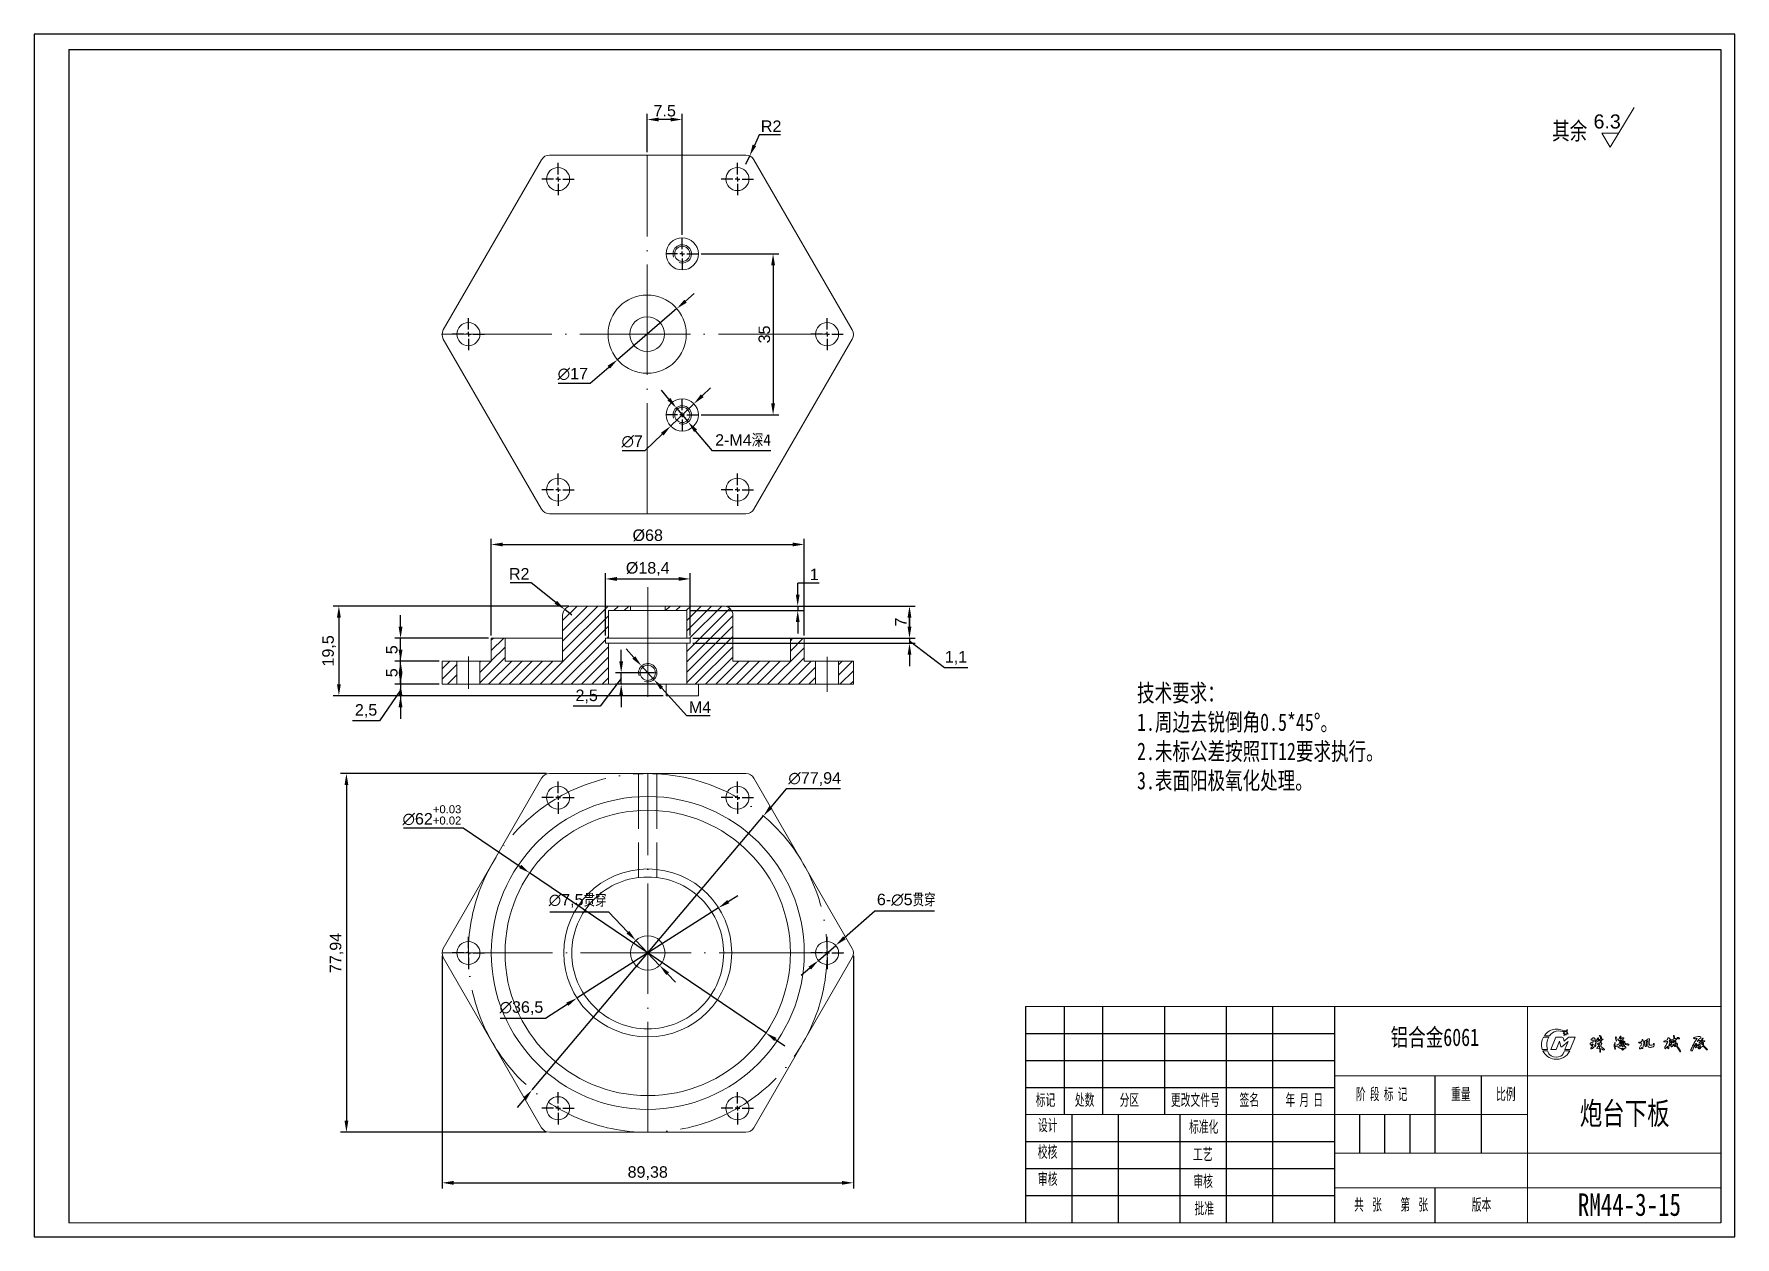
# Model space of a CAD drawing. Header units: millimetres. Extents: x 159963 to 160333, y -91245 to -90983.
import ezdxf

# ---------------------------------------------------------------- set-up
doc = ezdxf.new("R2010")
doc.units = ezdxf.units.MM
doc.linetypes.add('ACAD_ISO02W100', pattern=[15, 12, -3])
doc.linetypes.add('ACAD_ISO04W100', pattern=[30, 24, -3, 0, -3])
for name, color, linetype in [('10', 7, 'Continuous'), ('5', 7, 'Continuous'), ('9', 7, 'Continuous')]:
    doc.layers.add(name, color=color, linetype=linetype)
for name, color, linetype, lineweight in [('中心线', 6, 'ACAD_ISO04W100', 0), ('尺寸线', 100, 'Continuous', 5), ('虚线', 50, 'ACAD_ISO02W100', 0)]:
    doc.layers.add(name, color=color, linetype=linetype, lineweight=lineweight)
doc.styles.add('SLDTEXTSTYLE1', font='TXT', dxfattribs={"width": 0.7, "bigfont": 'bigfont'})
doc.styles.get("Standard").update_dxf_attribs({"font": 'arial.ttf'})
doc.dimstyles.new('ISO-25', dxfattribs={"dimtxt": 2.5, "dimasz": 2.5, "dimexe": 1.25, "dimexo": 0.625, "dimtad": 1, "dimtih": 1, "dimtoh": 1, "dimtxsty": 'Standard', "dimcen": 2.5, "dimadec": 0, "dimazin": 0, "dimtfac": 1, "dimtmove": 0, "dimatfit": 3, "dimfxl": 1, "dimarcsym": 0})

msp = doc.modelspace()

# ---------------------------------------------------------------- texts
at = {"attachment_point": 1}
for s, width, gutter_width, insert, char_height in [('{\\fHYSWLongFangSong|b0|i0|c134|p2;其余}', 178.81981, 7.62, (160293.103, -91002.576), 3.81024), ('{\\fHYSWLongFangSong|b0|i0|c134|p2;技术要求：\\P1.周边去锐倒角0.5*45%%D。\\P2.未标公差按照IT12要求执行。\\P3.表面阳极氧化处理。}', 1280.38559, 7.62, (160202.895, -91124.708), 3.81024), ('{\\fHYSWLongFangSong|b0|i0|c134|p2;炮台下板}', 1492.10914, 7.62, (160299.109, -91215.546), 4.87711), ('{\\fHYSWLongFangSong|b0|i0|c134|p2;RM44-3-15}', 261.1191, 1.334, (160298.688, -91235.395), 4.87711)]:
    msp.add_mtext_dynamic_manual_height_columns(s, width=width, gutter_width=gutter_width, heights=[0], dxfattribs=dict(at, insert=insert, char_height=char_height))
at = {"color": 7, "linetype": 'Continuous', "lineweight": 15, "insert": (160302.09, -91000.907), "char_height": 3.0482, "attachment_point": 1}
msp.add_mtext_dynamic_manual_height_columns('6.3', width=5.49401, gutter_width=19.051, heights=[0], dxfattribs=at)
at = {"insert": (160258.007, -91199.54), "char_height": 4.87711, "width": 1492.10914, "attachment_point": 1}
msp.add_mtext('{\\fHYSWLongFangSong|b0|i0|c134|p2;\\H0.78125x;铝合金6061    \\fSimSun|b0|i0|c134|p2;\\H1.28x; }', dxfattribs=at)
at = {"layer": '9', "color": 7, "char_height": 2.52982, "attachment_point": 2, "style": 'SLDTEXTSTYLE1'}
for s, insert in [('{\\fHYSWLongFangSong|b0|i0|c134|p2;标记}', (160182.999, -91213.799)), ('{\\fHYSWLongFangSong|b0|i0|c134|p2;处数}', (160191.503, -91213.799)), ('{\\fHYSWLongFangSong|b0|i0|c134|p2;分区}', (160201.24, -91213.799)), ('{\\fHYSWLongFangSong|b0|i0|c134|p2;更改文件号}', (160215.57, -91213.799)), ('{\\fHYSWLongFangSong|b0|i0|c134|p2;签名}', (160227.286, -91213.799)), ('{\\fHYSWLongFangSong|b0|i0|c134|p2;年 月 日}', (160239.241, -91213.799)), ('{\\fHYSWLongFangSong|b0|i0|c134|p2;阶 段 标 记}', (160256.051, -91212.537)), ('{\\fHYSWLongFangSong|b0|i0|c134|p2;重量}', (160273.256, -91212.537)), ('{\\fHYSWLongFangSong|b0|i0|c134|p2;比例}', (160283.028, -91212.537)), ('{\\fHYSWLongFangSong|b0|i0|c134|p2;设计}', (160183.494, -91219.288)), ('{\\fHYSWLongFangSong|b0|i0|c134|p2;标准化}', (160217.391, -91219.63)), ('{\\fHYSWLongFangSong|b0|i0|c134|p2;校核}', (160183.453, -91225.087)), ('{\\fHYSWLongFangSong|b0|i0|c134|p2;工艺}', (160217.173, -91225.613)), ('{\\fHYSWLongFangSong|b0|i0|c134|p2;审核}', (160183.497, -91230.986)), ('{\\fHYSWLongFangSong|b0|i0|c134|p2;审核}', (160217.259, -91231.473)), ('{\\fHYSWLongFangSong|b0|i0|c134|p2;共  张}', (160253.075, -91236.56)), ('{\\fHYSWLongFangSong|b0|i0|c134|p2;第  张}', (160263.135, -91236.56)), ('{\\fHYSWLongFangSong|b0|i0|c134|p2;版本}', (160277.747, -91236.56)), ('{\\fHYSWLongFangSong|b0|i0|c134|p2;批准}', (160217.506, -91237.376))]:
    msp.add_mtext(s, dxfattribs=dict(at, insert=insert))

# ---------------------------------------------------------------- blocks, each defined once
blk = doc.blocks.new('SW_CENTERMARKSYMBOL_3')
at = {"layer": '10', "color": 0}
for p, q in [((-1, 0), (-3.5, 0)), ((0, 0), (-0.5, 0)), ((0, 1), (0, 3.5)), ((0, 0), (0, 0.5)), ((0, 0), (0, -0.5)), ((0, 0), (0.5, 0)), ((1, 0), (3.5, 0)), ((0, -1), (0, -3.5))]:
    blk.add_line(p, q, dxfattribs=at)
blk = doc.blocks.new('*D377')
at = {"layer": 'Defpoints', "color": 0, "transparency": 16777216}
for p in [(160080.07, -91107.74), (160029.46, -91127.24), (160100.57, -91127.24)]:
    blk.add_point(p, dxfattribs=at)
at = {"layer": '尺寸线', "color": 0, "lineweight": -2, "transparency": 16777216}
for p, q in [((160079.45, -91107.74), (160028.21, -91107.74)), ((160029.46, -91110.24), (160029.46, -91124.74)), ((160099.95, -91127.24), (160028.21, -91127.24))]:
    blk.add_line(p, q, dxfattribs=at)
at = {"layer": '尺寸线', "color": 0, "transparency": 16777216}
for points in [[(160029.04, -91110.24), (160029.87, -91110.24), (160029.46, -91107.74)], [(160029.04, -91124.74), (160029.87, -91124.74), (160029.46, -91127.24)]]:
    blk.add_solid(points, dxfattribs=at)
at = {"layer": '尺寸线', "color": 0, "transparency": 16777216, "insert": (160027.33, -91117.49), "char_height": 2.5, "attachment_point": 5, "rotation": 90}
blk.add_mtext('19,5', dxfattribs=at)
blk = doc.blocks.new('*D378')
at = {"layer": 'Defpoints', "color": 0, "transparency": 16777216}
for p in [(160042.86, -91119.74), (160051.88, -91119.74), (160051.88, -91124.74)]:
    blk.add_point(p, dxfattribs=at)
at = {"layer": '尺寸线', "color": 0, "lineweight": -2, "transparency": 16777216}
for p, q in [((160042.86, -91117.24), (160042.86, -91114.74)), ((160051.26, -91119.74), (160041.61, -91119.74)), ((160042.86, -91124.74), (160042.86, -91119.74)), ((160051.26, -91124.74), (160041.61, -91124.74)), ((160042.86, -91127.24), (160042.86, -91129.74))]:
    blk.add_line(p, q, dxfattribs=at)
at = {"layer": '尺寸线', "color": 0, "transparency": 16777216}
for points in [[(160042.44, -91117.24), (160043.27, -91117.24), (160042.86, -91119.74)], [(160042.44, -91127.24), (160043.27, -91127.24), (160042.86, -91124.74)]]:
    blk.add_solid(points, dxfattribs=at)
at = {"layer": '尺寸线', "color": 0, "transparency": 16777216, "insert": (160040.96, -91122.24), "char_height": 2.5, "attachment_point": 5, "rotation": 90}
blk.add_mtext('5', dxfattribs=at)
blk = doc.blocks.new('*D379')
at = {"layer": 'Defpoints', "color": 0, "transparency": 16777216}
for p in [(160042.86, -91114.74), (160062.57, -91114.74), (160051.88, -91119.74)]:
    blk.add_point(p, dxfattribs=at)
at = {"layer": '尺寸线', "color": 0, "lineweight": -2, "transparency": 16777216}
for p, q in [((160042.86, -91112.24), (160042.86, -91109.74)), ((160061.95, -91114.74), (160041.61, -91114.74)), ((160042.86, -91119.74), (160042.86, -91114.74)), ((160051.26, -91119.74), (160041.61, -91119.74)), ((160042.86, -91122.24), (160042.86, -91124.74))]:
    blk.add_line(p, q, dxfattribs=at)
at = {"layer": '尺寸线', "color": 0, "transparency": 16777216}
for points in [[(160042.44, -91112.24), (160043.27, -91112.24), (160042.86, -91114.74)], [(160042.44, -91122.24), (160043.27, -91122.24), (160042.86, -91119.74)]]:
    blk.add_solid(points, dxfattribs=at)
at = {"layer": '尺寸线', "color": 0, "transparency": 16777216, "insert": (160040.96, -91117.24), "char_height": 2.5, "attachment_point": 5, "rotation": 90}
blk.add_mtext('5', dxfattribs=at)
blk = doc.blocks.new('*D380')
at = {"layer": 'Defpoints', "color": 0, "transparency": 16777216}
for p in [(160105.07, -91108.74), (160113.07, -91107.74), (160129.16, -91108.74)]:
    blk.add_point(p, dxfattribs=at)
at = {"layer": '尺寸线', "color": 0, "lineweight": -2, "transparency": 16777216}
for p, q in [((160129.16, -91105.24), (160129.16, -91102.74)), ((160133.83, -91102.74), (160129.16, -91102.74)), ((160105.7, -91108.74), (160130.41, -91108.74)), ((160113.7, -91107.74), (160130.41, -91107.74)), ((160129.16, -91107.74), (160129.16, -91108.74)), ((160129.16, -91111.24), (160129.16, -91113.74))]:
    blk.add_line(p, q, dxfattribs=at)
at = {"layer": '尺寸线', "color": 0, "transparency": 16777216}
for points in [[(160128.75, -91105.24), (160129.58, -91105.24), (160129.16, -91107.74)], [(160128.75, -91111.24), (160129.58, -91111.24), (160129.16, -91108.74)]]:
    blk.add_solid(points, dxfattribs=at)
at = {"layer": '尺寸线', "color": 0, "transparency": 16777216, "insert": (160132.75, -91100.86), "char_height": 2.5, "attachment_point": 5}
blk.add_mtext('1', dxfattribs=at)
blk = doc.blocks.new('*D381')
at = {"layer": 'Defpoints', "color": 0, "transparency": 16777216}
for p in [(160105.77, -91101.85), (160087.37, -91114.74), (160105.77, -91114.74)]:
    blk.add_point(p, dxfattribs=at)
at = {"layer": '尺寸线', "color": 0, "lineweight": -2, "transparency": 16777216}
for p, q in [((160087.37, -91114.12), (160087.37, -91100.6)), ((160089.87, -91101.85), (160103.27, -91101.85)), ((160105.77, -91114.12), (160105.77, -91100.6))]:
    blk.add_line(p, q, dxfattribs=at)
at = {"layer": '尺寸线', "color": 0, "transparency": 16777216}
for points in [[(160089.87, -91101.43), (160089.87, -91102.27), (160087.37, -91101.85)], [(160103.27, -91101.43), (160103.27, -91102.27), (160105.77, -91101.85)]]:
    blk.add_solid(points, dxfattribs=at)
at = {"layer": '尺寸线', "color": 0, "transparency": 16777216, "insert": (160096.57, -91099.68), "char_height": 2.5, "attachment_point": 5}
blk.add_mtext('%%C18,4', dxfattribs=at)
blk = doc.blocks.new('*D383')
at = {"layer": 'Defpoints', "color": 0, "transparency": 16777216}
for p in [(160090.8, -91122.24), (160098.57, -91122.24), (160098.76, -91124.74)]:
    blk.add_point(p, dxfattribs=at)
at = {"layer": '尺寸线', "color": 0, "lineweight": -2, "transparency": 16777216}
for p, q in [((160090.8, -91119.74), (160090.8, -91117.24)), ((160090.8, -91123.49), (160086.23, -91129.5)), ((160097.95, -91122.24), (160089.55, -91122.24)), ((160098.13, -91124.74), (160089.55, -91124.74)), ((160090.8, -91124.74), (160090.8, -91122.24)), ((160090.8, -91124.74), (160090.8, -91122.24)), ((160090.8, -91127.24), (160090.8, -91129.74)), ((160086.23, -91129.5), (160080.37, -91129.5))]:
    blk.add_line(p, q, dxfattribs=at)
at = {"layer": '尺寸线', "color": 0, "transparency": 16777216}
for points in [[(160090.38, -91119.74), (160091.22, -91119.74), (160090.8, -91122.24)], [(160090.38, -91127.24), (160091.22, -91127.24), (160090.8, -91124.74)]]:
    blk.add_solid(points, dxfattribs=at)
at = {"layer": '尺寸线', "color": 0, "transparency": 16777216, "insert": (160083.3, -91127.38), "char_height": 2.5, "attachment_point": 5}
blk.add_mtext('2,5', dxfattribs=at)
blk = doc.blocks.new('*D384')
at = {"layer": 'Defpoints', "color": 0, "transparency": 16777216}
for p in [(160095.22, -91120.76), (160097.92, -91123.72)]:
    blk.add_point(p, dxfattribs=at)
at = {"layer": '尺寸线', "color": 0, "lineweight": -2, "transparency": 16777216}
for p, q in [((160093.54, -91118.92), (160091.86, -91117.07)), ((160095.22, -91120.76), (160097.92, -91123.72)), ((160105.09, -91131.59), (160099.6, -91125.57)), ((160110.14, -91131.59), (160105.09, -91131.59))]:
    blk.add_line(p, q, dxfattribs=at)
at = {"layer": '尺寸线', "color": 0, "transparency": 16777216}
for points in [[(160093.85, -91118.64), (160093.23, -91119.2), (160095.22, -91120.76)], [(160099.91, -91125.29), (160099.29, -91125.85), (160097.92, -91123.72)]]:
    blk.add_solid(points, dxfattribs=at)
at = {"layer": '尺寸线', "color": 0, "transparency": 16777216, "insert": (160107.93, -91129.72), "char_height": 2.5, "attachment_point": 5}
blk.add_mtext('M4', dxfattribs=at)
blk = doc.blocks.new('*D385')
at = {"layer": 'Defpoints', "color": 0, "transparency": 16777216}
for p in [(160093.98, -91180.42), (160099.16, -91185.85)]:
    blk.add_point(p, dxfattribs=at)
at = {"layer": '尺寸线', "color": 0, "lineweight": -2, "transparency": 16777216}
for p, q in [((160075.28, -91174.19), (160088.02, -91174.19)), ((160088.02, -91174.19), (160092.25, -91178.62)), ((160099.16, -91185.85), (160093.98, -91180.42)), ((160100.89, -91187.65), (160102.62, -91189.46))]:
    blk.add_line(p, q, dxfattribs=at)
at = {"layer": '尺寸线', "color": 0, "transparency": 16777216}
for points in [[(160092.55, -91178.33), (160091.95, -91178.91), (160093.98, -91180.42)], [(160101.19, -91187.36), (160100.59, -91187.94), (160099.16, -91185.85)]]:
    blk.add_solid(points, dxfattribs=at)
at = {"layer": '尺寸线', "color": 0, "transparency": 16777216, "insert": (160081.34, -91171.8), "char_height": 2.5, "attachment_point": 5}
blk.add_mtext('∅7,5{\\fHYSWLongFangSong|b0|i0|c134|p2;贯穿}', dxfattribs=at)
blk = doc.blocks.new('*D386')
at = {"layer": 'Defpoints', "color": 0, "transparency": 16777216}
for p in [(160102.88, -91043.11), (160089.99, -91054.2)]:
    blk.add_point(p, dxfattribs=at)
at = {"layer": '尺寸线', "color": 0, "lineweight": -2, "transparency": 16777216}
for p, q in [((160104.78, -91041.48), (160106.68, -91039.85)), ((160102.88, -91043.11), (160089.99, -91054.2)), ((160084.07, -91059.29), (160088.1, -91055.83)), ((160077.14, -91059.29), (160084.07, -91059.29))]:
    blk.add_line(p, q, dxfattribs=at)
at = {"layer": '尺寸线', "color": 0, "transparency": 16777216}
for points in [[(160104.51, -91041.17), (160105.05, -91041.8), (160102.88, -91043.11)], [(160087.83, -91055.51), (160088.37, -91056.14), (160089.99, -91054.2)]]:
    blk.add_solid(points, dxfattribs=at)
at = {"layer": '尺寸线', "color": 0, "transparency": 16777216, "insert": (160080.29, -91057.32), "char_height": 2.5, "attachment_point": 5}
blk.add_mtext('∅17', dxfattribs=at)
blk = doc.blocks.new('*D387')
at = {"layer": 'Defpoints', "color": 0, "transparency": 16777216}
for p in [(160107.57, -91031.21), (160107.57, -91066.21), (160123.81, -91066.21)]:
    blk.add_point(p, dxfattribs=at)
at = {"layer": '尺寸线', "color": 0, "lineweight": -2, "transparency": 16777216}
for p, q in [((160108.2, -91031.21), (160125.06, -91031.21)), ((160123.81, -91033.71), (160123.81, -91063.71)), ((160108.2, -91066.21), (160125.06, -91066.21))]:
    blk.add_line(p, q, dxfattribs=at)
at = {"layer": '尺寸线', "color": 0, "transparency": 16777216}
for points in [[(160123.39, -91033.71), (160124.22, -91033.71), (160123.81, -91031.21)], [(160123.39, -91063.71), (160124.22, -91063.71), (160123.81, -91066.21)]]:
    blk.add_solid(points, dxfattribs=at)
at = {"layer": '尺寸线', "color": 0, "transparency": 16777216, "insert": (160121.91, -91048.71), "char_height": 2.5, "attachment_point": 5, "rotation": 90}
blk.add_mtext('35', dxfattribs=at)
blk = doc.blocks.new('*D388')
at = {"layer": 'Defpoints', "color": 0, "transparency": 16777216}
for p in [(160096.44, -91002.01), (160096.44, -91009.74), (160104.07, -91027.71)]:
    blk.add_point(p, dxfattribs=at)
at = {"layer": '尺寸线', "color": 0, "lineweight": -2, "transparency": 16777216}
for p, q in [((160096.44, -91009.11), (160096.44, -91000.76)), ((160101.57, -91002.01), (160098.94, -91002.01)), ((160104.07, -91027.08), (160104.07, -91000.76))]:
    blk.add_line(p, q, dxfattribs=at)
at = {"layer": '尺寸线', "color": 0, "transparency": 16777216}
for points in [[(160098.94, -91001.59), (160098.94, -91002.42), (160096.44, -91002.01)], [(160101.57, -91001.59), (160101.57, -91002.42), (160104.07, -91002.01)]]:
    blk.add_solid(points, dxfattribs=at)
at = {"layer": '尺寸线', "color": 0, "transparency": 16777216, "insert": (160100.26, -91000.11), "char_height": 2.5, "attachment_point": 5}
blk.add_mtext('7.5', dxfattribs=at)
blk = doc.blocks.new('*D389')
at = {"layer": 'Defpoints', "color": 0, "transparency": 16777216}
for p in [(160106.6, -91063.78), (160101.55, -91068.63)]:
    blk.add_point(p, dxfattribs=at)
at = {"layer": '尺寸线', "color": 0, "lineweight": -2, "transparency": 16777216}
for p, q in [((160108.4, -91062.05), (160110.21, -91060.32)), ((160106.6, -91063.78), (160101.55, -91068.63)), ((160095.99, -91073.95), (160099.74, -91070.36)), ((160091.01, -91073.95), (160095.99, -91073.95))]:
    blk.add_line(p, q, dxfattribs=at)
at = {"layer": '尺寸线', "color": 0, "transparency": 16777216}
for points in [[(160108.11, -91061.75), (160108.69, -91062.35), (160106.6, -91063.78)], [(160099.45, -91070.06), (160100.03, -91070.66), (160101.55, -91068.63)]]:
    blk.add_solid(points, dxfattribs=at)
at = {"layer": '尺寸线', "color": 0, "transparency": 16777216, "insert": (160093.19, -91071.98), "char_height": 2.5, "attachment_point": 5}
blk.add_mtext('∅7', dxfattribs=at)
blk = doc.blocks.new('*D390')
at = {"layer": 'Defpoints', "color": 0, "transparency": 16777216}
for p in [(160102.78, -91064.68), (160105.36, -91067.74)]:
    blk.add_point(p, dxfattribs=at)
at = {"layer": '尺寸线', "color": 0, "lineweight": -2, "transparency": 16777216}
for p, q in [((160101.17, -91062.77), (160099.56, -91060.86)), ((160102.78, -91064.68), (160105.36, -91067.74)), ((160110.66, -91074.02), (160106.97, -91069.65)), ((160123.3, -91074.02), (160110.66, -91074.02))]:
    blk.add_line(p, q, dxfattribs=at)
at = {"layer": '尺寸线', "color": 0, "transparency": 16777216}
for points in [[(160101.49, -91062.5), (160100.85, -91063.04), (160102.78, -91064.68)], [(160107.29, -91069.38), (160106.65, -91069.92), (160105.36, -91067.74)]]:
    blk.add_solid(points, dxfattribs=at)
at = {"layer": '尺寸线', "color": 0, "transparency": 16777216, "insert": (160117.29, -91071.78), "char_height": 2.5, "width": 15.3847, "attachment_point": 5}
blk.add_mtext('2-M4{\\fHYSWLongFangSong|b0|i0|c134|p2;深\\fSimSun|b0|i0|c134|p2;4}', dxfattribs=at)
blk = doc.blocks.new('*D392')
at = {"layer": 'Defpoints', "color": 0, "transparency": 16777216}
for p in [(160075.23, -91144.16), (160031.09, -91222.11), (160075.23, -91222.11)]:
    blk.add_point(p, dxfattribs=at)
at = {"layer": '尺寸线', "color": 0, "lineweight": -2, "transparency": 16777216}
for p, q in [((160074.6, -91144.16), (160029.84, -91144.16)), ((160031.09, -91146.66), (160031.09, -91219.61)), ((160074.6, -91222.11), (160029.84, -91222.11))]:
    blk.add_line(p, q, dxfattribs=at)
at = {"layer": '尺寸线', "color": 0, "transparency": 16777216}
for points in [[(160030.68, -91146.66), (160031.51, -91146.66), (160031.09, -91144.16)], [(160030.68, -91219.61), (160031.51, -91219.61), (160031.09, -91222.11)]]:
    blk.add_solid(points, dxfattribs=at)
at = {"layer": '尺寸线', "color": 0, "transparency": 16777216, "insert": (160028.97, -91183.14), "char_height": 2.5, "attachment_point": 5, "rotation": 90}
blk.add_mtext('77,94', dxfattribs=at)
blk = doc.blocks.new('*D393')
at = {"layer": 'Defpoints', "color": 0, "transparency": 16777216}
for p in [(160121.71, -91153.36), (160071.43, -91212.91)]:
    blk.add_point(p, dxfattribs=at)
at = {"layer": '尺寸线', "color": 0, "lineweight": -2, "transparency": 16777216}
for p, q in [((160126.66, -91147.5), (160123.33, -91151.45)), ((160138.43, -91147.5), (160126.66, -91147.5)), ((160071.43, -91212.91), (160121.71, -91153.36)), ((160069.82, -91214.82), (160068.21, -91216.73))]:
    blk.add_line(p, q, dxfattribs=at)
at = {"layer": '尺寸线', "color": 0, "transparency": 16777216}
for points in [[(160123.01, -91151.18), (160123.64, -91151.72), (160121.71, -91153.36)], [(160069.5, -91214.55), (160070.14, -91215.09), (160071.43, -91212.91)]]:
    blk.add_solid(points, dxfattribs=at)
at = {"layer": '尺寸线', "color": 0, "transparency": 16777216, "insert": (160132.85, -91145.34), "char_height": 2.5, "attachment_point": 5}
blk.add_mtext('∅77,94', dxfattribs=at)
blk = doc.blocks.new('*D394')
at = {"layer": 'Defpoints', "color": 0, "transparency": 16777216}
for p in [(160137.42, -91181.49), (160133.66, -91184.78)]:
    blk.add_point(p, dxfattribs=at)
at = {"layer": '尺寸线', "color": 0, "lineweight": -2, "transparency": 16777216}
for p, q in [((160145.95, -91174.02), (160139.31, -91179.84)), ((160158.9, -91174.02), (160145.95, -91174.02)), ((160133.66, -91184.78), (160137.42, -91181.49)), ((160131.78, -91186.43), (160129.9, -91188.07))]:
    blk.add_line(p, q, dxfattribs=at)
at = {"layer": '尺寸线', "color": 0, "transparency": 16777216}
for points in [[(160139.03, -91179.53), (160139.58, -91180.16), (160137.42, -91181.49)], [(160131.51, -91186.11), (160132.05, -91186.74), (160133.66, -91184.78)]]:
    blk.add_solid(points, dxfattribs=at)
at = {"layer": '尺寸线', "color": 0, "transparency": 16777216, "insert": (160152.74, -91171.64), "char_height": 2.5, "attachment_point": 5}
blk.add_mtext('6-∅5{\\fHYSWLongFangSong|b0|i0|c134|p2;贯穿}', dxfattribs=at)
blk = doc.blocks.new('*D395')
at = {"layer": 'Defpoints', "color": 0, "transparency": 16777216}
for p in [(160051.88, -91183.14), (160141.26, -91183.14), (160141.26, -91233.09)]:
    blk.add_point(p, dxfattribs=at)
at = {"layer": '尺寸线', "color": 0, "lineweight": -2, "transparency": 16777216}
for p, q in [((160051.88, -91183.76), (160051.88, -91234.34)), ((160141.26, -91183.76), (160141.26, -91234.34)), ((160054.38, -91233.09), (160138.76, -91233.09))]:
    blk.add_line(p, q, dxfattribs=at)
at = {"layer": '尺寸线', "color": 0, "transparency": 16777216}
for points in [[(160054.38, -91232.68), (160054.38, -91233.51), (160051.88, -91233.09)], [(160138.76, -91232.68), (160138.76, -91233.51), (160141.26, -91233.09)]]:
    blk.add_solid(points, dxfattribs=at)
at = {"layer": '尺寸线', "color": 0, "transparency": 16777216, "insert": (160096.57, -91230.97), "char_height": 2.5, "attachment_point": 5}
blk.add_mtext('89,38', dxfattribs=at)
blk = doc.blocks.new('*D398')
at = {"layer": 'Defpoints', "color": 0, "transparency": 16777216}
for p in [(160118.73, -91009.91), (160117.92, -91011.74)]:
    blk.add_point(p, dxfattribs=at)
at = {"layer": '尺寸线', "color": 0, "lineweight": -2, "transparency": 16777216}
for p, q in [((160120.76, -91005.34), (160119.74, -91007.62)), ((160125.39, -91005.34), (160120.76, -91005.34)), ((160117.92, -91011.74), (160118.73, -91009.91))]:
    blk.add_line(p, q, dxfattribs=at)
at = {"layer": '尺寸线', "color": 0, "transparency": 16777216}
blk.add_solid([(160119.36, -91007.45), (160120.12, -91007.79), (160118.73, -91009.91)], dxfattribs=at)
at = {"layer": '尺寸线', "color": 0, "transparency": 16777216, "insert": (160123.38, -91003.46), "char_height": 2.5, "attachment_point": 5}
blk.add_mtext('R2', dxfattribs=at)
blk = doc.blocks.new('*D400')
at = {"layer": 'Defpoints', "color": 0, "transparency": 16777216}
for p in [(160113.07, -91107.74), (160105.77, -91114.74), (160153.45, -91114.74)]:
    blk.add_point(p, dxfattribs=at)
at = {"layer": '尺寸线', "color": 0, "lineweight": -2, "transparency": 16777216}
for p, q in [((160113.7, -91107.74), (160154.7, -91107.74)), ((160153.45, -91110.24), (160153.45, -91112.24)), ((160106.4, -91114.74), (160154.7, -91114.74))]:
    blk.add_line(p, q, dxfattribs=at)
at = {"layer": '尺寸线', "color": 0, "transparency": 16777216}
for points in [[(160153.03, -91110.24), (160153.86, -91110.24), (160153.45, -91107.74)], [(160153.03, -91112.24), (160153.86, -91112.24), (160153.45, -91114.74)]]:
    blk.add_solid(points, dxfattribs=at)
at = {"layer": '尺寸线', "color": 0, "transparency": 16777216, "insert": (160151.57, -91111.24), "char_height": 2.5, "attachment_point": 5, "rotation": 90}
blk.add_mtext('7', dxfattribs=at)
blk = doc.blocks.new('*D401')
at = {"layer": 'Defpoints', "color": 0, "transparency": 16777216}
for p in [(160105.77, -91114.74), (160105.77, -91115.84), (160153.45, -91115.84)]:
    blk.add_point(p, dxfattribs=at)
at = {"layer": '尺寸线', "color": 0, "lineweight": -2, "transparency": 16777216}
for p, q in [((160153.45, -91112.24), (160153.45, -91109.74)), ((160106.4, -91114.74), (160154.7, -91114.74)), ((160106.4, -91115.84), (160154.7, -91115.84)), ((160153.45, -91114.74), (160153.45, -91115.84)), ((160153.45, -91114.74), (160153.45, -91115.84)), ((160153.45, -91115.29), (160161.02, -91121.13)), ((160153.45, -91118.34), (160153.45, -91120.84)), ((160161.02, -91121.13), (160166.1, -91121.13))]:
    blk.add_line(p, q, dxfattribs=at)
at = {"layer": '尺寸线', "color": 0, "transparency": 16777216}
for points in [[(160153.03, -91112.24), (160153.86, -91112.24), (160153.45, -91114.74)], [(160153.03, -91118.34), (160153.86, -91118.34), (160153.45, -91115.84)]]:
    blk.add_solid(points, dxfattribs=at)
at = {"layer": '尺寸线', "color": 0, "transparency": 16777216, "insert": (160163.56, -91119), "char_height": 2.5, "attachment_point": 5}
blk.add_mtext('1,1', dxfattribs=at)
blk = doc.blocks.new('*D402')
at = {"layer": 'Defpoints', "color": 0, "transparency": 16777216}
for p in [(160051.88, -91124.74), (160042.86, -91127.24), (160100.57, -91127.24)]:
    blk.add_point(p, dxfattribs=at)
at = {"layer": '尺寸线', "color": 0, "lineweight": -2, "transparency": 16777216}
for p, q in [((160042.86, -91122.24), (160042.86, -91119.74)), ((160051.26, -91124.74), (160041.61, -91124.74)), ((160042.86, -91124.74), (160042.86, -91127.24)), ((160042.86, -91124.74), (160042.86, -91127.24)), ((160042.86, -91125.99), (160038.29, -91132.67)), ((160099.95, -91127.24), (160041.61, -91127.24)), ((160038.29, -91132.67), (160032.43, -91132.67)), ((160042.86, -91129.74), (160042.86, -91132.24))]:
    blk.add_line(p, q, dxfattribs=at)
at = {"layer": '尺寸线', "color": 0, "transparency": 16777216}
for points in [[(160042.44, -91122.24), (160043.27, -91122.24), (160042.86, -91124.74)], [(160042.44, -91129.74), (160043.27, -91129.74), (160042.86, -91127.24)]]:
    blk.add_solid(points, dxfattribs=at)
at = {"layer": '尺寸线', "color": 0, "transparency": 16777216, "insert": (160035.36, -91130.54), "char_height": 2.5, "attachment_point": 5}
blk.add_mtext('2,5', dxfattribs=at)
blk = doc.blocks.new('*D403')
at = {"layer": 'Defpoints', "color": 0, "transparency": 16777216}
for p in [(160130.57, -91094.36), (160062.57, -91114.74), (160130.57, -91114.74)]:
    blk.add_point(p, dxfattribs=at)
at = {"layer": '尺寸线', "color": 0, "lineweight": -2, "transparency": 16777216}
for p, q in [((160062.57, -91114.12), (160062.57, -91093.11)), ((160065.07, -91094.36), (160128.07, -91094.36)), ((160130.57, -91114.12), (160130.57, -91093.11))]:
    blk.add_line(p, q, dxfattribs=at)
at = {"layer": '尺寸线', "color": 0, "transparency": 16777216}
for points in [[(160065.07, -91093.95), (160065.07, -91094.78), (160062.57, -91094.36)], [(160128.07, -91093.95), (160128.07, -91094.78), (160130.57, -91094.36)]]:
    blk.add_solid(points, dxfattribs=at)
at = {"layer": '尺寸线', "color": 0, "transparency": 16777216, "insert": (160096.57, -91092.39), "char_height": 2.5, "attachment_point": 5}
blk.add_mtext('%%C68', dxfattribs=at)
blk = doc.blocks.new('*D404')
at = {"layer": 'Defpoints', "color": 0, "transparency": 16777216}
for p in [(160070.91, -91165.74), (160122.23, -91200.53)]:
    blk.add_point(p, dxfattribs=at)
at = {"layer": '尺寸线', "color": 0, "lineweight": -2, "transparency": 16777216}
for p, q in [((160043.47, -91155.97), (160056.49, -91155.97)), ((160056.49, -91155.97), (160068.84, -91164.34)), ((160122.23, -91200.53), (160070.91, -91165.74)), ((160124.3, -91201.93), (160126.37, -91203.33))]:
    blk.add_line(p, q, dxfattribs=at)
at = {"layer": '尺寸线', "color": 0, "transparency": 16777216}
for points in [[(160069.08, -91163.99), (160068.61, -91164.68), (160070.91, -91165.74)], [(160124.54, -91201.59), (160124.07, -91202.28), (160122.23, -91200.53)]]:
    blk.add_solid(points, dxfattribs=at)
at = {"layer": '尺寸线', "color": 0, "transparency": 16777216, "insert": (160049.67, -91153.21), "char_height": 2.5, "attachment_point": 5}
blk.add_mtext('∅62{\\H0.7x;\\S+0.03^ +0.02;}', dxfattribs=at)
blk = doc.blocks.new('*D405')
at = {"layer": 'Defpoints', "color": 0, "transparency": 16777216}
for p in [(160111.96, -91173.33), (160081.18, -91192.94)]:
    blk.add_point(p, dxfattribs=at)
at = {"layer": '尺寸线', "color": 0, "lineweight": -2, "transparency": 16777216}
for p, q in [((160111.96, -91173.33), (160081.18, -91192.94)), ((160114.07, -91171.98), (160116.18, -91170.64)), ((160074.36, -91197.29), (160079.07, -91194.29)), ((160064.51, -91197.29), (160074.36, -91197.29))]:
    blk.add_line(p, q, dxfattribs=at)
at = {"layer": '尺寸线', "color": 0, "transparency": 16777216}
for points in [[(160113.85, -91171.63), (160114.29, -91172.33), (160111.96, -91173.33)], [(160078.85, -91193.94), (160079.3, -91194.64), (160081.18, -91192.94)]]:
    blk.add_solid(points, dxfattribs=at)
at = {"layer": '尺寸线', "color": 0, "transparency": 16777216, "insert": (160069.12, -91195.12), "char_height": 2.5, "attachment_point": 5}
blk.add_mtext('∅36,5', dxfattribs=at)
blk = doc.blocks.new('*D406')
at = {"layer": 'Defpoints', "color": 0, "transparency": 16777216}
for p in [(160078.52, -91108.48), (160080.07, -91109.74)]:
    blk.add_point(p, dxfattribs=at)
at = {"layer": '尺寸线', "color": 0, "lineweight": -2, "transparency": 16777216}
for p, q in [((160066.64, -91102.62), (160071.27, -91102.62)), ((160071.27, -91102.62), (160076.57, -91106.91)), ((160080.07, -91109.74), (160078.52, -91108.48))]:
    blk.add_line(p, q, dxfattribs=at)
at = {"layer": '尺寸线', "color": 0, "transparency": 16777216}
blk.add_solid([(160076.84, -91106.59), (160076.31, -91107.24), (160078.52, -91108.48)], dxfattribs=at)
at = {"layer": '尺寸线', "color": 0, "transparency": 16777216, "insert": (160068.64, -91100.74), "char_height": 2.5, "attachment_point": 5}
blk.add_mtext('R2', dxfattribs=at)

# ---------------------------------------------------------------- dimensions: what is measured, and where the dimension line sits
at = {"layer": '尺寸线'}
for base, p1, p2, text, picture, middle in [((160096.439, -91002.007), (160104.072, -91027.707), (160096.439, -91009.736), '7.5', '*D388', (160100.255, -91000.111)), ((160130.572, -91094.362), (160062.572, -91114.742), (160130.572, -91114.742), '%%C<>', '*D403', (160096.572, -91092.39)), ((160105.772, -91101.849), (160087.372, -91114.742), (160105.772, -91114.742), '%%C<>', '*D381', (160096.572, -91099.681))]:
    dim = msp.add_linear_dim(base=base, p1=p1, p2=p2, text=text, dimstyle='ISO-25', override={"dimtih": 0, "dimtmove": 1}, dxfattribs=at)
    dim.commit()
    dim.dimension.update_dxf_attribs({"geometry": picture, "text_midpoint": middle})
dim = msp.add_radius_dim(center=(160117.917, -91011.736), mpoint=(160118.728, -91009.907), dimstyle='ISO-25', override={"dimtih": 0, "dimtmove": 1}, dxfattribs=at)
dim.commit()
dim.dimension.update_dxf_attribs({"geometry": '*D398', "text_midpoint": (160123.383, -91003.457)})
for base, p1, p2, picture, middle in [((160123.808, -91066.207), (160107.572, -91031.207), (160107.572, -91066.207), '*D387', (160121.905, -91048.707)), ((160029.457, -91127.242), (160080.072, -91107.742), (160100.572, -91127.242), '*D377', (160027.329, -91117.492)), ((160042.857, -91114.742), (160051.881, -91119.742), (160062.572, -91114.742), '*D379', (160040.961, -91117.242)), ((160153.448, -91114.742), (160113.072, -91107.742), (160105.772, -91114.742), '*D400', (160151.573, -91111.242)), ((160042.857, -91119.742), (160051.881, -91124.742), (160051.881, -91119.742), '*D378', (160040.961, -91122.242)), ((160031.094, -91222.106), (160075.226, -91144.164), (160075.226, -91222.106), '*D392', (160028.966, -91183.135))]:
    dim = msp.add_linear_dim(base=base, p1=p1, p2=p2, angle=90, dimstyle='ISO-25', override={"dimtih": 0, "dimtmove": 1}, dxfattribs=at)
    dim.commit()
    dim.dimension.update_dxf_attribs({"geometry": picture, "text_midpoint": middle})
for p1, p2, picture, middle in [((160102.884, -91043.114), (160089.994, -91054.197), '*D386', (160084.066, -91059.293)), ((160071.431, -91212.913), (160121.712, -91153.358), '*D393', (160126.655, -91147.504)), ((160111.961, -91173.326), (160081.182, -91192.945), '*D405', (160074.363, -91197.291))]:
    dim = msp.add_diameter_dim_2p(p1=p1, p2=p2, dimstyle='ISO-25', override={"dimtih": 0, "dimtmove": 1}, dxfattribs=at)
    dim.commit()
    dim.dimension.update_dxf_attribs({"geometry": picture, "text_midpoint": middle, "dimtype": 163})
dim = msp.add_diameter_dim_2p(p1=(160106.598, -91063.784), p2=(160101.545, -91068.629), dimstyle='ISO-25', override={"dimtih": 0, "dimtmove": 1}, dxfattribs=at)
dim.commit()
dim.dimension.update_dxf_attribs({"geometry": '*D389', "text_midpoint": (160093.188, -91071.982)})
dim = msp.add_diameter_dim_2p(p1=(160102.782, -91064.678), p2=(160105.361, -91067.736), text='2-M4{\\fHYSWLongFangSong|b0|i0|c134|p2;深\\fSimSun|b0|i0|c134|p2;4}', dimstyle='ISO-25', override={"dimtih": 0, "dimtmove": 1}, dxfattribs=at)
dim.commit()
dim.dimension.update_dxf_attribs({"geometry": '*D390', "text_midpoint": (160117.29, -91071.784)})
dim = msp.add_radius_dim(center=(160080.072, -91109.742), mpoint=(160078.517, -91108.484), dimstyle='ISO-25', override={"dimtih": 0, "dimtmove": 1}, dxfattribs=at)
dim.commit()
dim.dimension.update_dxf_attribs({"geometry": '*D406', "text_midpoint": (160071.273, -91102.623), "dimtype": 164})
for base, p1, p2, picture, middle in [((160129.162, -91108.742), (160113.072, -91107.742), (160105.072, -91108.742), '*D380', (160131.026, -91106.362)), ((160153.448, -91115.842), (160105.772, -91114.742), (160105.772, -91115.842), '*D401', (160161.645, -91121.128)), ((160090.799, -91122.242), (160098.757, -91124.742), (160098.572, -91122.242), '*D383', (160085.607, -91129.503)), ((160042.857, -91127.242), (160051.881, -91124.742), (160100.572, -91127.242), '*D402', (160037.665, -91132.666))]:
    dim = msp.add_linear_dim(base=base, p1=p1, p2=p2, angle=90, dimstyle='ISO-25', override={"dimtih": 0, "dimtmove": 1}, dxfattribs=at)
    dim.commit()
    dim.dimension.update_dxf_attribs({"geometry": picture, "text_midpoint": middle, "dimtype": 160})
for p1, p2, text, picture, middle in [((160095.225, -91120.764), (160097.919, -91123.72), 'M4', '*D384', (160105.091, -91131.59)), ((160122.233, -91200.528), (160070.911, -91165.742), '<>{\\H0.7x;\\S+0.03^ +0.02;}', '*D404', (160056.49, -91155.968)), ((160133.662, -91184.782), (160137.424, -91181.489), '6-<>{\\fHYSWLongFangSong|b0|i0|c134|p2;贯穿}', '*D394', (160145.953, -91174.024)), ((160099.163, -91185.846), (160093.98, -91180.425), '<>{\\fHYSWLongFangSong|b0|i0|c134|p2;贯穿}', '*D385', (160088.021, -91174.193))]:
    dim = msp.add_diameter_dim_2p(p1=p1, p2=p2, text=text, dimstyle='ISO-25', override={"dimtih": 0, "dimtmove": 1}, dxfattribs=at)
    dim.commit()
    dim.dimension.update_dxf_attribs({"geometry": picture, "text_midpoint": middle, "dimtype": 163})
dim = msp.add_linear_dim(base=(160141.262, -91233.094), p1=(160051.881, -91183.135), p2=(160141.262, -91183.135), dimstyle='ISO-25', override={"dimtih": 0, "dimtmove": 1}, dxfattribs=at)
dim.commit()
dim.dimension.update_dxf_attribs({"geometry": '*D395', "text_midpoint": (160096.572, -91230.966)})

# ---------------------------------------------------------------- hatches: boundary and pattern name
at = {"linetype": 'Continuous', "lineweight": 0}
h = msp.add_hatch(dxfattribs=at)
h.set_pattern_fill('ANSI31', color=4, scale=0.5, style=0)
edge = h.paths.add_edge_path(flags=0)
edge.add_line((160092.822, -91107.742), (160080.072, -91107.742))
edge.add_arc((160080.072, -91109.742), 2, 90, 180)
edge.add_line((160078.072, -91109.742), (160078.072, -91119.742))
edge.add_line((160078.072, -91119.742), (160065.572, -91119.742))
edge.add_line((160065.572, -91119.742), (160065.572, -91114.742))
edge.add_line((160065.572, -91114.742), (160062.572, -91114.742))
edge.add_line((160062.572, -91114.742), (160062.572, -91119.742))
edge.add_line((160062.572, -91119.742), (160060.101, -91119.742))
edge.add_line((160060.101, -91119.742), (160060.101, -91124.742))
edge.add_line((160060.101, -91124.742), (160088.072, -91124.742))
edge.add_line((160088.072, -91124.742), (160088.072, -91115.842))
edge.add_line((160088.072, -91115.842), (160087.372, -91115.842))
edge.add_line((160087.372, -91115.842), (160087.372, -91114.742))
edge.add_line((160087.372, -91114.742), (160088.072, -91114.742))
edge.add_line((160088.072, -91114.742), (160088.072, -91108.742))
edge.add_line((160088.072, -91108.742), (160092.822, -91108.742))
edge.add_line((160092.822, -91108.742), (160092.822, -91107.742))
h = msp.add_hatch(dxfattribs=at)
h.set_pattern_fill('ANSI31', color=4, scale=0.5, style=0)
edge = h.paths.add_edge_path(flags=0)
edge.add_line((160113.072, -91107.742), (160100.322, -91107.742))
edge.add_line((160100.322, -91107.742), (160100.322, -91108.742))
edge.add_line((160100.322, -91108.742), (160105.072, -91108.742))
edge.add_line((160105.072, -91108.742), (160105.072, -91114.742))
edge.add_line((160105.072, -91114.742), (160105.772, -91114.742))
edge.add_line((160105.772, -91114.742), (160105.772, -91115.842))
edge.add_line((160105.772, -91115.842), (160105.072, -91115.842))
edge.add_line((160105.072, -91115.842), (160105.072, -91124.742))
edge.add_line((160105.072, -91124.742), (160133.043, -91124.742))
edge.add_line((160133.043, -91124.742), (160133.043, -91119.742))
edge.add_line((160133.043, -91119.742), (160130.572, -91119.742))
edge.add_line((160130.572, -91119.742), (160130.572, -91114.742))
edge.add_line((160130.572, -91114.742), (160127.572, -91114.742))
edge.add_line((160127.572, -91114.742), (160127.572, -91119.742))
edge.add_line((160127.572, -91119.742), (160115.072, -91119.742))
edge.add_line((160115.072, -91119.742), (160115.072, -91109.742))
edge.add_arc((160113.072, -91109.742), 2, 0, 90)
h = msp.add_hatch(dxfattribs=at)
h.set_pattern_fill('ANSI31', color=4, scale=0.5, style=0)
h.paths.add_polyline_path([(160055.101, -91119.742), (160051.881, -91119.742), (160051.881, -91124.742), (160055.101, -91124.742)], flags=0)
h = msp.add_hatch(dxfattribs=at)
h.set_pattern_fill('ANSI31', color=4, scale=0.5, style=0)
h.paths.add_polyline_path([(160141.262, -91119.742), (160138.043, -91119.742), (160138.043, -91124.742), (160141.262, -91124.742)], flags=0)

# ---------------------------------------------------------------- linework, layer by layer
at = {"color": 7, "linetype": 'Continuous', "lineweight": 15}
for p, q in [((160305.731, -91008.041), (160310.916, -90999.399)), ((160303.878, -91004.952), (160305.731, -91008.041)), ((160303.878, -91004.952), (160307.584, -91004.952)), ((160052.149, -91047.707), (160073.494, -91010.736)), ((160075.226, -91009.736), (160117.917, -91009.736)), ((160119.649, -91010.736), (160140.994, -91047.707)), ((160073.494, -91086.678), (160052.149, -91049.707)), ((160140.994, -91049.707), (160119.649, -91086.678)), ((160117.917, -91087.678), (160075.226, -91087.678)), ((160078.072, -91119.742), (160078.072, -91109.742)), ((160080.072, -91107.742), (160092.822, -91107.742)), ((160092.822, -91108.742), (160088.072, -91108.742)), ((160088.072, -91114.742), (160088.072, -91108.742)), ((160092.822, -91108.742), (160092.822, -91107.742)), ((160092.822, -91107.742), (160100.322, -91107.742)), ((160100.322, -91108.742), (160092.822, -91108.742)), ((160100.322, -91107.742), (160100.322, -91108.742)), ((160100.322, -91107.742), (160113.072, -91107.742)), ((160105.072, -91108.742), (160100.322, -91108.742)), ((160105.072, -91108.742), (160105.072, -91114.742)), ((160115.072, -91109.742), (160115.072, -91119.742)), ((160062.572, -91119.742), (160062.572, -91114.742)), ((160062.572, -91114.742), (160065.572, -91114.742)), ((160065.572, -91119.742), (160065.572, -91114.742)), ((160065.572, -91114.742), (160078.072, -91114.742)), ((160088.072, -91114.742), (160087.372, -91114.742)), ((160087.372, -91115.842), (160087.372, -91114.742)), ((160087.372, -91115.842), (160088.072, -91115.842)), ((160105.072, -91114.742), (160088.072, -91114.742)), ((160088.072, -91124.742), (160088.072, -91115.842)), ((160088.072, -91115.842), (160105.072, -91115.842)), ((160105.772, -91114.742), (160105.072, -91114.742)), ((160105.072, -91115.842), (160105.072, -91124.742)), ((160105.072, -91115.842), (160105.772, -91115.842)), ((160105.772, -91114.742), (160105.772, -91115.842)), ((160115.072, -91114.742), (160127.572, -91114.742)), ((160127.572, -91114.742), (160127.572, -91119.742)), ((160127.572, -91114.742), (160130.572, -91114.742)), ((160130.572, -91114.742), (160130.572, -91119.742)), ((160051.881, -91124.742), (160051.881, -91119.742)), ((160051.881, -91119.742), (160055.101, -91119.742)), ((160055.101, -91124.742), (160055.101, -91119.742)), ((160055.101, -91119.742), (160060.101, -91119.742)), ((160060.101, -91119.742), (160060.101, -91124.742)), ((160060.101, -91119.742), (160062.572, -91119.742)), ((160065.572, -91119.742), (160078.072, -91119.742)), ((160115.072, -91119.742), (160127.572, -91119.742)), ((160130.572, -91119.742), (160133.043, -91119.742)), ((160133.043, -91124.742), (160133.043, -91119.742)), ((160133.043, -91119.742), (160138.043, -91119.742)), ((160138.043, -91119.742), (160138.043, -91124.742)), ((160138.043, -91119.742), (160141.262, -91119.742)), ((160141.262, -91119.742), (160141.262, -91124.742)), ((160051.881, -91124.742), (160055.101, -91124.742)), ((160055.101, -91124.742), (160060.101, -91124.742)), ((160060.101, -91124.742), (160088.072, -91124.742)), ((160088.072, -91124.742), (160105.072, -91124.742)), ((160100.572, -91124.742), (160100.572, -91127.242)), ((160105.072, -91124.742), (160133.043, -91124.742)), ((160107.572, -91127.242), (160107.572, -91124.742)), ((160133.043, -91124.742), (160138.043, -91124.742)), ((160138.043, -91124.742), (160141.262, -91124.742)), ((160100.572, -91127.242), (160107.572, -91127.242)), ((160073.494, -91145.164), (160052.149, -91182.135)), ((160117.917, -91144.164), (160075.226, -91144.164)), ((160140.994, -91182.135), (160119.649, -91145.164)), ((160052.149, -91184.135), (160073.494, -91221.106)), ((160119.649, -91221.106), (160140.994, -91184.135)), ((160075.226, -91222.106), (160117.917, -91222.106))]:
    msp.add_line(p, q, dxfattribs=at)
for centre, radius in [((160077.086, -91014.957), 2.5), ((160116.057, -91014.957), 2.5), ((160104.072, -91031.207), 3.5), ((160104.072, -91031.207), 1.65), ((160096.439, -91048.656), 8.5), ((160057.601, -91048.656), 2.5), ((160096.439, -91048.656), 3.75), ((160135.543, -91048.656), 2.5), ((160104.072, -91066.207), 3.5), ((160104.072, -91066.207), 1.65), ((160077.086, -91082.457), 2.5), ((160116.057, -91082.457), 2.5), ((160096.572, -91122.242), 1.65), ((160077.086, -91149.385), 2.5), ((160116.057, -91149.385), 2.5), ((160096.572, -91183.135), 34), ((160096.572, -91183.135), 31), ((160096.572, -91183.135), 18.25), ((160057.601, -91183.135), 2.5), ((160096.572, -91183.135), 3.75), ((160135.543, -91183.135), 2.5), ((160077.086, -91216.885), 2.5), ((160116.057, -91216.885), 2.5)]:
    msp.add_circle(centre, radius, dxfattribs=at)
for centre, start, end in [((160075.226, -91011.736), 90, 150), ((160117.917, -91011.736), 30, 90), ((160104.072, -91031.207), 250, 200), ((160053.881, -91048.707), 150, 210), ((160139.262, -91048.707), 330, 30), ((160104.072, -91066.207), 250, 200), ((160075.226, -91085.678), 210, 270), ((160117.917, -91085.678), 270, 330), ((160080.072, -91109.742), 90, 180), ((160113.072, -91109.742), 0, 90), ((160096.572, -91122.242), 250, 200), ((160075.226, -91146.164), 90, 150), ((160117.917, -91146.164), 30, 90), ((160053.881, -91183.135), 150, 210), ((160139.262, -91183.135), 330, 30), ((160075.226, -91220.106), 210, 270), ((160117.917, -91220.106), 270, 330)]:
    msp.add_arc(centre, 2, start, end, dxfattribs=at)
for points in [[(160096.572, -91166.635), (160092.196, -91166.635), (160087.999, -91168.374), (160081.81, -91174.562), (160080.072, -91178.759), (160080.072, -91187.511), (160081.81, -91191.708), (160087.999, -91197.897), (160092.196, -91199.635), (160096.572, -91199.635)], [(160096.572, -91199.635), (160100.948, -91199.635), (160105.145, -91197.897), (160111.333, -91191.708), (160113.072, -91187.511), (160113.072, -91178.759), (160111.333, -91174.562), (160105.145, -91168.374), (160100.948, -91166.635), (160096.572, -91166.635)]]:
    msp.add_open_spline(points, degree=3, knots=[0, 0, 0, 0, 0.25, 0.25, 0.5, 0.5, 0.75, 0.75, 1, 1, 1, 1], dxfattribs=at)
at = {"layer": '10', "color": 7, "lineweight": 15}
for p, q in [((160287.748, -91194.751), (160287.748, -91218.253)), ((160245.781, -91209.859), (160329.715, -91209.859)), ((160178.635, -91218.253), (160287.748, -91218.253)), ((160287.748, -91218.253), (160287.748, -91241.754)), ((160245.781, -91226.646), (160329.715, -91226.646)), ((160245.781, -91234.215), (160329.715, -91234.215))]:
    msp.add_line(p, q, dxfattribs=at)
at = {"layer": '5', "color": 7, "lineweight": 15}
for p, q in [((160178.635, -91194.751), (160329.715, -91194.751)), ((160178.635, -91194.751), (160329.715, -91194.751)), ((160291.23, -91201.402), (160292.376, -91201.402)), ((160292.513, -91201.135), (160291.404, -91201.134)), ((160292.833, -91204.084), (160293.933, -91201.415)), ((160293.933, -91201.415), (160295.055, -91201.415)), ((160294.684, -91202.32), (160293.937, -91204.084)), ((160295.003, -91203.526), (160294.684, -91202.32)), ((160296.567, -91202.356), (160295.237, -91203.526)), ((160295.495, -91200.614), (160295.746, -91200.447)), ((160295.806, -91200.634), (160295.501, -91200.634)), ((160295.583, -91201.77), (160295.731, -91202.294)), ((160295.635, -91201.063), (160295.806, -91200.634)), ((160295.962, -91200.713), (160295.653, -91201.074)), ((160295.731, -91202.294), (160296.48, -91201.593)), ((160295.83, -91200.269), (160295.862, -91200.035)), ((160295.869, -91204.092), (160296.567, -91202.356)), ((160295.913, -91200.025), (160296.046, -91200.25)), ((160296.103, -91200.956), (160295.962, -91200.713)), ((160296.046, -91200.25), (160296.384, -91199.831)), ((160296.157, -91200.694), (160296.154, -91200.943)), ((160296.517, -91200.821), (160296.157, -91200.694)), ((160296.402, -91199.842), (160296.197, -91200.322)), ((160296.197, -91200.322), (160296.463, -91200.329)), ((160296.469, -91200.349), (160296.269, -91200.499)), ((160296.269, -91200.499), (160296.546, -91200.776)), ((160296.973, -91201.415), (160298.085, -91201.415)), ((160298.085, -91201.415), (160296.977, -91204.092)), ((160301.747, -91202.969), (160301.715, -91203.011)), ((160301.861, -91203.152), (160301.811, -91203.311)), ((160301.848, -91203.415), (160301.978, -91203.034)), ((160301.941, -91202.489), (160302.01, -91202.448)), ((160302.047, -91202.12), (160301.98, -91202.084)), ((160302.443, -91202.434), (160302.519, -91202.445)), ((160302.46, -91203.188), (160302.51, -91203.127)), ((160302.51, -91203.127), (160302.59, -91203.135)), ((160302.903, -91202.965), (160302.897, -91202.891)), ((160302.975, -91202.992), (160302.903, -91202.965)), ((160303.01, -91201.97), (160303.041, -91202.034)), ((160303.387, -91203.037), (160303.342, -91202.989)), ((160303.547, -91202.12), (160303.477, -91202.09)), ((160303.875, -91202.028), (160303.805, -91202.06)), ((160306.712, -91202.641), (160306.768, -91202.608)), ((160306.882, -91201.427), (160306.949, -91201.39)), ((160306.949, -91201.39), (160307.019, -91201.425)), ((160307.875, -91201.609), (160307.865, -91201.689)), ((160308.002, -91201.503), (160307.875, -91201.609)), ((160307.917, -91202.831), (160307.943, -91202.865)), ((160307.937, -91201.202), (160308.016, -91201.218)), ((160308.086, -91202.307), (160307.963, -91202.78)), ((160308.048, -91202.072), (160308.028, -91202.011)), ((160308.078, -91203.191), (160308.133, -91203.155)), ((160308.087, -91202.619), (160308.131, -91202.411)), ((160308.226, -91202.579), (160308.133, -91202.646)), ((160308.172, -91202.675), (160308.219, -91202.639)), ((160308.25, -91202.636), (160308.283, -91202.663)), ((160308.556, -91202.846), (160308.531, -91203.015)), ((160308.582, -91203.117), (160308.63, -91202.738)), ((160309.789, -91203.029), (160309.779, -91203.109)), ((160311.902, -91202.694), (160311.859, -91202.65)), ((160312.294, -91202.694), (160312.194, -91202.744)), ((160312.542, -91202.683), (160312.475, -91202.641)), ((160312.556, -91202.78), (160312.542, -91202.683)), ((160312.628, -91201.999), (160312.648, -91201.916)), ((160312.648, -91201.916), (160312.73, -91201.916)), ((160313.021, -91202.371), (160313.09, -91202.442)), ((160313.265, -91202.258), (160313.247, -91202.343)), ((160313.633, -91202.459), (160313.677, -91202.384)), ((160313.8, -91202.26), (160313.857, -91202.299)), ((160318.197, -91201.862), (160318.204, -91201.682)), ((160318.58, -91202.407), (160318.647, -91202.434)), ((160318.699, -91202.695), (160318.641, -91202.714)), ((160318.785, -91201.926), (160318.784, -91202)), ((160319.036, -91202.361), (160318.827, -91202.579)), ((160319.015, -91202.631), (160319.133, -91202.504)), ((160319.459, -91202.158), (160319.252, -91202.22)), ((160319.437, -91202.324), (160319.547, -91202.306)), ((160319.46, -91203.068), (160319.444, -91202.99)), ((160319.45, -91202.603), (160319.45, -91202.537)), ((160319.459, -91201.174), (160319.482, -91201.105)), ((160319.495, -91201.252), (160319.459, -91201.174)), ((160319.863, -91202.09), (160319.459, -91202.158)), ((160319.532, -91201.51), (160319.495, -91201.252)), ((160319.687, -91203.149), (160319.555, -91203.291)), ((160319.567, -91202.309), (160319.635, -91202.376)), ((160319.737, -91202.909), (160319.723, -91202.926)), ((160319.728, -91202.558), (160319.815, -91202.533)), ((160319.76, -91201.763), (160319.82, -91201.819)), ((160320.065, -91202.791), (160320.075, -91202.877)), ((160320.075, -91202.877), (160320.149, -91202.941)), ((160320.207, -91202.712), (160320.282, -91202.732)), ((160320.301, -91203.136), (160320.258, -91203.205)), ((160320.297, -91201.497), (160320.26, -91201.577)), ((160320.26, -91201.577), (160320.325, -91201.649)), ((160320.783, -91201.708), (160320.751, -91201.621)), ((160324.485, -91202.889), (160324.462, -91202.827)), ((160324.627, -91202.347), (160324.708, -91202.36)), ((160325.009, -91202.636), (160324.973, -91202.727)), ((160325.582, -91202.633), (160325.499, -91202.63)), ((160325.696, -91202.197), (160325.664, -91202.284)), ((160325.664, -91202.284), (160325.694, -91202.344)), ((160325.854, -91201.668), (160325.906, -91201.735)), ((160326.186, -91202.22), (160326.246, -91202.286)), ((160292.063, -91204.084), (160290.928, -91204.088)), ((160291.088, -91204.381), (160292.108, -91204.381)), ((160293.937, -91204.084), (160292.833, -91204.084)), ((160295.237, -91203.526), (160295.003, -91203.526)), ((160295.787, -91204.381), (160296.909, -91204.381)), ((160296.977, -91204.092), (160295.869, -91204.092)), ((160301.492, -91203.927), (160301.514, -91203.857)), ((160302.87, -91203.929), (160302.818, -91203.871)), ((160303.356, -91203.551), (160303.378, -91203.892)), ((160303.406, -91203.465), (160303.405, -91203.41)), ((160303.432, -91204.052), (160303.406, -91203.465)), ((160303.49, -91204.664), (160303.449, -91204.603)), ((160303.639, -91204.574), (160303.636, -91204.645)), ((160304.479, -91204.116), (160304.45, -91204.176)), ((160306.782, -91204.048), (160306.718, -91204.04)), ((160306.78, -91203.519), (160306.771, -91203.594)), ((160306.844, -91203.475), (160306.78, -91203.519)), ((160306.829, -91203.989), (160306.782, -91204.048)), ((160307.43, -91203.424), (160307.38, -91203.373)), ((160307.429, -91203.506), (160307.43, -91203.424)), ((160308.01, -91203.417), (160308.053, -91203.356)), ((160308.259, -91204.147), (160308.261, -91204.075)), ((160308.817, -91203.847), (160308.75, -91203.869)), ((160309.08, -91203.736), (160309.052, -91203.811)), ((160309.096, -91203.529), (160309.13, -91203.586)), ((160312.296, -91203.979), (160312.23, -91203.998)), ((160312.598, -91203.707), (160312.526, -91203.706)), ((160312.616, -91203.807), (160312.598, -91203.707)), ((160312.784, -91203.849), (160312.706, -91203.891)), ((160313.386, -91203.443), (160313.469, -91203.451)), ((160317.767, -91203.874), (160317.703, -91203.937)), ((160318.202, -91203.534), (160318.189, -91203.451)), ((160318.357, -91203.898), (160318.31, -91203.958)), ((160318.969, -91203.322), (160318.899, -91203.281)), ((160319.055, -91203.521), (160318.975, -91203.505)), ((160319.555, -91203.291), (160319.49, -91203.331)), ((160319.649, -91203.323), (160319.782, -91203.298)), ((160321.003, -91204.64), (160320.924, -91204.66)), ((160324.471, -91203.455), (160324.485, -91203.372)), ((160324.578, -91203.586), (160324.471, -91203.455)), ((160324.907, -91203.586), (160324.842, -91203.643)), ((159970.81, -91241.754), (160329.72, -91241.754))]:
    msp.add_line(p, q, dxfattribs=at)
for centre, radius, start, end in [((160293.897, -91203.061), 3.141, 148.10678, 199.0712), ((160294.02, -91202.761), 3.08, 53.99854, 148.11308), ((160295.77, -91203.157), 3.821, 152.64769, 194.03749), ((160294.465, -91202.368), 2.309, 56.30183, 147.72417), ((160295.093, -91201.928), 0.515, 17.84837, 94.25997), ((160295.501, -91200.623), 0.0109, 123.59808, 270), ((160295.645, -91201.067), 0.0109, 158.25924, 319.48501), ((160295.889, -91200.039), 0.0273, 30.5695, 172.24527), ((160296.126, -91200.942), 0.0273, 210.0475, 359.33925), ((160296.392, -91199.838), 0.0109, 336.84757, 141.15035), ((160296.462, -91200.34), 0.0109, 306.89987, 88.42974), ((160297.037, -91202.361), 0.949, 93.88116, 125.93911), ((160296.526, -91200.795), 0.0273, 250.62338, 44.9943), ((160301.576, -91202.91), 0.238, 111.73471, 250.43201), ((160300.939, -91201.442), 1.362, 293.74076, 304.37866), ((160301.157, -91203.842), 0.786, 52.03613, 64.44068), ((160301.758, -91202.041), 0.231, 115.88205, 173.9154), ((160301.727, -91201.729), 0.35, 235.55963, 273.09561), ((160301.763, -91201.839), 0.105, 90.16643, 177.15274), ((160301.976, -91202.986), 0.498, 94.00789, 122.49705), ((160301.807, -91203.025), 0.0927, 171.39316, 285.58996), ((160301.876, -91201.61), 0.486, 254.45682, 282.35154), ((160301.818, -91203.006), 0.0797, 67.96471, 152.63215), ((160301.978, -91201.875), 0.258, 95.00357, 146.77594), ((160301.832, -91203.143), 0.0294, 342.78491, 91.18323), ((160301.738, -91202.504), 0.442, 284.42988, 294.48738), ((160301.923, -91202.946), 0.04, 338.4925, 93.47325), ((160302.091, -91201.732), 0.177, 40.56591, 139.98771), ((160301.899, -91203.014), 0.0815, 345.40153, 40.67624), ((160301.588, -91202.296), 0.449, 340.21454, 1.49825), ((160301.675, -91202.179), 0.376, 343.75878, 9.03261), ((160301.74, -91202.594), 1.092, 55.36323, 63.54781), ((160302.005, -91202.952), 0.449, 317.22654, 337.38014), ((160302.35, -91203.137), 0.121, 262.75607, 335.03996), ((160303.144, -91201.357), 0.854, 203.40216, 213.911), ((160303.049, -91202.162), 0.664, 170.36434, 204.19773), ((160302.124, -91201.888), 0.316, 328.87571, 9.96208), ((160302.147, -91202.907), 0.349, 321.28638, 0.14287), ((160302.633, -91202.875), 0.14, 96.06335, 192.77441), ((160302.126, -91202.231), 0.447, 331.4243, 351.08691), ((160302.49, -91203.218), 0.129, 295.09104, 39.4683), ((160302.768, -91202.378), 0.215, 117.42123, 158.79048), ((160302.811, -91202.735), 0.255, 90.76751, 143.3679), ((160302.458, -91202.671), 0.173, 338.26911, 30.74864), ((160302.872, -91202.223), 0.206, 126.9119, 170.0414), ((160301.762, -91201.587), 1.093, 334.47962, 342.72974), ((160303.565, -91202.312), 0.859, 131.13318, 152.18921), ((160302.552, -91201.912), 0.623, 294.24208, 316.26159), ((160303.174, -91203.208), 0.421, 99.81165, 131.03223), ((160303.156, -91202.724), 0.323, 235.83347, 305.07277), ((160303.133, -91201.687), 0.134, 71.26752, 170.74483), ((160303.806, -91203.138), 1.131, 127.31067, 135.32762), ((160303.462, -91202.092), 0.468, 145.51709, 164.82413), ((160303.294, -91202.518), 0.546, 93.20974, 117.52757), ((160302.374, -91201.265), 0.899, 321.3255, 331.19696), ((160303.207, -91202.897), 0.147, 72.56929, 135.4047), ((160302.979, -91201.858), 0.406, 290.38055, 312.91964), ((160303.08, -91201.621), 0.114, 316.66988, 32.3132), ((160303.262, -91202.505), 0.251, 267.43343, 338.97668), ((160303.283, -91201.843), 0.314, 264.95169, 308.03305), ((160303.442, -91202.213), 0.299, 81.92744, 126.67163), ((160303.003, -91202.981), 0.388, 314.20692, 351.58046), ((160303.43, -91201.177), 0.102, 66.69586, 147.69693), ((160303.324, -91201.28), 0.159, 25.63936, 82.80869), ((160302.71, -91201.671), 0.886, 356.13915, 31.29985), ((160303.459, -91201.381), 0.298, 12.6009, 87.89792), ((160303.431, -91201.761), 0.165, 288.53917, 10.41098), ((160308.352, -91203.249), 4.899, 169.54971, 172.32807), ((160302.816, -91202.203), 0.735, 347.61238, 6.50537), ((160301.829, -91202.444), 2.017, 336.20184, 340.66322), ((160304.074, -91202.571), 0.346, 159.46151, 185.23184), ((160304.285, -91202.126), 0.732, 220.65354, 233.05021), ((160303.888, -91203.087), 0.157, 130.87673, 189.16745), ((160303.247, -91201.571), 0.564, 346.7386, 26.84101), ((160304.987, -91202.51), 1.238, 166.56195, 177.22767), ((160304.214, -91202.199), 0.432, 161.24927, 183.02782), ((160303.698, -91202.782), 0.205, 294.8967, 339.12946), ((160303.983, -91201.735), 0.19, 169.41921, 216.93768), ((160303.949, -91201.364), 0.5, 256.37479, 283.87397), ((160302.114, -91203.334), 1.84, 15.08818, 19.81229), ((160303.918, -91201.579), 0.452, 264.49128, 284.4301), ((160302.158, -91199.296), 3.302, 304.54577, 308.42677), ((160304.101, -91202.024), 0.178, 52.06811, 100.59966), ((160304.963, -91202.842), 1.643, 345.35926, 353.68154), ((160307.143, -91203.154), 0.562, 150.43685, 166.48195), ((160305.677, -91202.508), 1.044, 339.33731, 352.68595), ((160307.102, -91203.089), 0.387, 165.44538, 199.15041), ((160306.263, -91202.747), 0.524, 332.22312, 15.46446), ((160306.09, -91199.746), 3.529, 280.54822, 288.24676), ((160307.232, -91201.561), 0.374, 159.05098, 196.84599), ((160308.008, -91201.635), 1.135, 181.72603, 206.7303), ((160309.149, -91201.386), 2.285, 199.4082, 203.32193), ((160307.165, -91201.426), 0.146, 179.85433, 247.00262), ((160306.855, -91201.932), 0.409, 298.71089, 345.13535), ((160306.5, -91201.924), 0.708, 4.16649, 30.95386), ((160307.063, -91202.199), 0.909, 278.35182, 308.34024), ((160308.253, -91201.683), 1.063, 190.29648, 199.45662), ((160308.378, -91202.184), 0.865, 144.34957, 170.68907), ((160306.226, -91202.505), 1.378, 13.13159, 19.52313), ((160307.659, -91202.102), 0.129, 224.4428, 331.22424), ((160307.344, -91202.695), 0.356, 322.56195, 347.73017), ((160302.79, -91198.947), 5.598, 330.76649, 333.99261), ((160308.344, -91203.041), 0.706, 144.60088, 157.4718), ((160308.382, -91204.706), 1.626, 91.09513, 113.0134), ((160307.329, -91202.381), 0.506, 330.18511, 347.99972), ((160307.918, -91202.21), 0.154, 102.74047, 162.33987), ((160303.762, -91198.909), 4.763, 328.44852, 331.21479), ((160309.529, -91203.361), 1.916, 143.38742, 152.8231), ((160307.983, -91201.489), 0.232, 239.46341, 298.59173), ((160307.999, -91202.159), 0.151, 78.85274, 139.1547), ((160308.278, -91203.113), 0.458, 133.38991, 142.03165), ((160308.032, -91202.481), 0.394, 256.87561, 276.74517), ((160307.067, -91201.775), 1.025, 334.36531, 343.16404), ((160307.853, -91201.321), 0.235, 309.16772, 348.94294), ((160306.485, -91202.005), 1.722, 21.79876, 27.21515), ((160308.584, -91203.351), 0.531, 162.46075, 180.49175), ((160308.094, -91202.803), 0.0711, 257.35369, 8.59842), ((160308.586, -91202.568), 0.564, 135.77568, 152.49696), ((160308.116, -91202.622), 0.0291, 174.36274, 305.45423), ((160308.104, -91201.457), 0.235, 267.65225, 307.84646), ((160308.236, -91202.479), 0.126, 132.13492, 147.01586), ((160308.002, -91203.501), 0.37, 30.60002, 69.33977), ((160308.272, -91202.505), 0.169, 87.96358, 135.13708), ((160308.19, -91202.698), 0.0291, 128.13944, 185.70466), ((160308.789, -91202.725), 0.628, 177.83307, 186.1836), ((160310.06, -91203.18), 2.131, 145.28134, 151.83317), ((160308.237, -91202.661), 0.0291, 62.84712, 128.13944), ((160308.119, -91202.4), 0.209, 300.7695, 314.15184), ((160308.47, -91202.459), 0.845, 94.04097, 105.21873), ((160308.692, -91203.303), 0.866, 110.46738, 119.5821), ((160307.803, -91201.332), 1.111, 295.31345, 303.35768), ((160308.946, -91202.152), 0.837, 217.59684, 226.2384), ((160308.238, -91201.784), 0.196, 291.27437, 335.76256), ((160308.178, -91202.216), 0.882, 281.26614, 291.01765), ((160308.474, -91202.703), 0.12, 206.74106, 293.2294), ((160308.493, -91202.595), 0.147, 358.35224, 134.77651), ((160308.824, -91203.125), 1.565, 99.23738, 105.30645), ((160308.541, -91202.479), 0.254, 48.73299, 120.01574), ((160308.473, -91201.504), 0.365, 261.14893, 286.60528), ((160308.502, -91203.011), 0.0291, 255.96963, 351.74296), ((160308.528, -91202.842), 0.0291, 351.74296, 101.99256), ((160307.979, -91203.177), 0.606, 341.9753, 5.65657), ((160308.56, -91201.737), 0.157, 29.98959, 85.48529), ((160308.224, -91201.504), 0.497, 315.36404, 341.91805), ((160308.229, -91202.642), 0.412, 346.49377, 5.8595), ((160308.546, -91202.628), 0.376, 28.24187, 64.4197), ((160309.571, -91203.384), 0.784, 155.57345, 184.64559), ((160308.945, -91203.291), 0.247, 74.17181, 110.67067), ((160308.796, -91202.547), 0.126, 338.24435, 50.47087), ((160309.098, -91202.661), 0.196, 160.09577, 229.41631), ((160309.152, -91201.651), 1.173, 261.08588, 268.85479), ((160309.107, -91203.877), 0.829, 74.94063, 96.59662), ((160308.598, -91207.244), 4.451, 78.08665, 83.14928), ((160309.743, -91202.053), 1.106, 247.66272, 259.89858), ((160309.493, -91203.267), 0.379, 38.77309, 86.38804), ((160309.621, -91202.832), 0.319, 256.86653, 299.54845), ((160311.972, -91202.668), 0.115, 88.61056, 171.00204), ((160312.336, -91201.063), 1.687, 255.08217, 265.17792), ((160311.271, -91199.445), 3.187, 282.75949, 289.69337), ((160311.722, -91200.376), 2.387, 283.87896, 288.39849), ((160311.303, -91202.606), 1.265, 323.66249, 352.08888), ((160312.313, -91202.112), 0.335, 275.53426, 19.80089), ((160312.338, -91202.285), 0.538, 8.57633, 43.3212), ((160314.514, -91203.682), 1.694, 150.74152, 168.3445), ((160313.091, -91202.156), 0.226, 192.53939, 251.94565), ((160313.36, -91202.735), 0.345, 157.77031, 200.13057), ((160312.819, -91202.447), 0.272, 324.71284, 1.10896), ((160313.784, -91203.073), 0.544, 176.21977, 222.91089), ((160309.323, -91202.582), 3.945, 353.37041, 358.4457), ((160312.283, -91202.572), 0.991, 353.22326, 13.37655), ((160313.574, -91202.672), 0.517, 97.62492, 126.71996), ((160313.409, -91201.915), 0.263, 291.38328, 329.59079), ((160314.22, -91202.94), 0.66, 168.09333, 190.89099), ((160316.964, -91203.014), 3.392, 180.85757, 185.26996), ((160308.879, -91201.827), 4.796, 348.24412, 352.41924), ((160313.043, -91201.102), 1.116, 302.1333, 311.08782), ((160313.113, -91201.706), 0.883, 309.7516, 321.08318), ((160315.326, -91204.184), 2.724, 121.01497, 124.68213), ((160312.129, -91202.645), 1.762, 359.98446, 11.3371), ((160316.977, -91202.733), 3.087, 178.38568, 183.24953), ((160311.483, -91203.139), 2.423, 1.34932, 5.47816), ((160314.604, -91203.158), 0.703, 173.7747, 209.46668), ((160314.077, -91201.958), 0.189, 345.38413, 144.80873), ((160317.016, -91202.567), 2.84, 171.97534, 186.07816), ((160313.765, -91203.077), 0.475, 5.2333, 26.02074), ((160313.462, -91201.831), 0.816, 335.38476, 347.64566), ((160314.36, -91203.034), 0.121, 179.65304, 263.12671), ((160314.484, -91203.014), 0.198, 225.36565, 276.03531), ((160314.586, -91202.356), 0.859, 264.62119, 299.72766), ((160314.646, -91202.996), 0.632, 285.56644, 4.42241), ((160314.9, -91202.936), 0.199, 304.03292, 19.3571), ((160315.253, -91202.996), 0.207, 97.374, 142.60412), ((160315.114, -91202.913), 0.166, 348.07803, 47.47698), ((160317.482, -91202.31), 0.131, 164.68104, 236.53228), ((160316.665, -91199.452), 2.907, 283.75338, 299.43994), ((160317.595, -91202.03), 0.431, 244.58666, 279.90362), ((160321.757, -91205.761), 4.695, 146.2824, 150.59117), ((160317.763, -91201.681), 0.78, 263.10676, 289.05182), ((160315.939, -91202.043), 2.213, 329.85284, 336.70089), ((160320.903, -91204.364), 3.268, 146.00988, 153.76073), ((160317.995, -91202.056), 0.363, 273.57476, 301.33654), ((160318.008, -91201.806), 0.197, 295.73802, 343.67734), ((160318.039, -91202.459), 0.172, 333.32896, 33.04183), ((160318.424, -91201.815), 0.257, 92.38317, 148.90354), ((160318.279, -91201.818), 0.293, 29.05936, 62.6982), ((160318.942, -91203.191), 0.477, 132.14254, 184.52517), ((160318.007, -91202.455), 0.941, 34.18843, 55.84857), ((160318.84, -91202.282), 0.288, 136.29963, 205.60617), ((160318.766, -91203.123), 0.157, 40.82293, 171.14546), ((160318.809, -91203.104), 0.199, 178.40215, 296.86375), ((160318.76, -91202.796), 0.144, 145.75587, 196.87612), ((160318.582, -91201.813), 0.275, 280.30258, 317.03011), ((160318.85, -91202.475), 0.207, 120.06604, 168.66267), ((160318.934, -91202.825), 0.268, 113.55705, 151.15416), ((160319.132, -91202.512), 0.443, 117.32381, 150.67009), ((160318.907, -91202.89), 0.132, 260.33848, 339.3398), ((160319.119, -91202.191), 0.203, 85.12581, 159.15713), ((160319.038, -91202.652), 0.032, 136.79223, 219.18543), ((160318.79, -91202.82), 0.267, 334.11276, 33.40374), ((160319.206, -91202.512), 0.228, 101.59953, 138.47708), ((160319.156, -91202.526), 0.032, 50.34535, 136.79223), ((160318.867, -91200.959), 1.065, 284.62522, 298.58625), ((160319.13, -91202.211), 0.0837, 291.61523, 331.22067), ((160319.787, -91201.914), 0.847, 223.91936, 233.06684), ((160319.281, -91202.32), 0.104, 106.57999, 138.65368), ((160318.651, -91203.156), 0.642, 332.27933, 356.40053), ((160319.368, -91202.535), 0.106, 211.8628, 320.3412), ((160319.537, -91203.218), 0.247, 112.33808, 174.96964), ((160319.342, -91201.463), 0.432, 274.63376, 297.53629), ((160319.604, -91202.406), 0.202, 162.39629, 220.38071), ((160319.442, -91202.355), 0.032, 98.9286, 162.02323), ((160320.036, -91203.136), 0.58, 173.2568, 199.67777), ((160319.519, -91201.216), 0.117, 21.32184, 108.17619), ((160321.617, -91201.315), 2.094, 185.35467, 190.09043), ((160319.415, -91201.753), 0.157, 323.57903, 26.99106), ((160319.552, -91202.338), 0.032, 63.95188, 98.9286), ((160319.106, -91201.474), 0.601, 356.92747, 29.94288), ((160319.89, -91202.361), 0.255, 183.43577, 230.57471), ((160319.34, -91202.978), 0.386, 333.79983, 7.70906), ((160320.954, -91201.381), 1.254, 185.74219, 197.75807), ((160319.864, -91202.962), 0.138, 86.59074, 157.39669), ((160319.927, -91202.517), 0.237, 84.32528, 129.54923), ((160319.219, -91202.547), 0.597, 1.34784, 20.86675), ((160319.692, -91202.92), 0.388, 283.29535, 322.17982), ((160319.737, -91201.333), 0.493, 279.60894, 299.35701), ((160319.794, -91201.623), 0.472, 278.36914, 309.82239), ((160319.543, -91203.089), 0.422, 13.91894, 38.73773), ((160318.925, -91202.608), 1.076, 358.63909, 17.65342), ((160319.809, -91203.117), 0.194, 347.88195, 42.25172), ((160320.031, -91201.973), 0.217, 35.28434, 103.784), ((160320.748, -91202.422), 0.776, 195.79593, 208.35528), ((160322.907, -91204.133), 3.537, 139.74669, 142.61696), ((160319.879, -91202.752), 0.33, 324.84653, 6.92606), ((160320.016, -91202.947), 0.342, 326.39261, 38.84945), ((160320.362, -91202.151), 0.657, 53.71884, 95.69989), ((160320.809, -91201.18), 0.674, 224.06332, 255.8517), ((160320.561, -91201.603), 0.245, 289.88514, 334.75238), ((160328.229, -91205.39), 5.036, 144.39322, 156.18351), ((160324.938, -91203.427), 2.131, 103.38514, 121.96981), ((160324.046, -91201.475), 0.277, 211.526, 265.05364), ((160322.675, -91202.271), 1.662, 321.42723, 333.3333), ((160324.226, -91201.283), 0.51, 246.3551, 266.49125), ((160324.708, -91203.477), 0.598, 126.85048, 184.77042), ((160328.281, -91204.976), 4.852, 142.57197, 148.72607), ((160324.533, -91203.099), 0.381, 128.70562, 167.67336), ((160324.496, -91202.498), 0.767, 93.92541, 113.05638), ((160324.305, -91203.283), 0.482, 70.99544, 91.21424), ((160324.544, -91203.101), 0.22, 105.64458, 152.31163), ((160324.838, -91203.53), 0.465, 119.67298, 162.09876), ((160323.756, -91201.611), 0.79, 328.24474, 340.39086), ((160324.51, -91201.92), 0.199, 57.68166, 109.54099), ((160324.951, -91202.792), 1.525, 86.6853, 109.38389), ((160325.404, -91202.596), 1.154, 133.02447, 141.47338), ((160325.064, -91203.989), 0.976, 82.49047, 117.89979), ((160324.602, -91203.131), 0.148, 277.86904, 342.46026), ((160324.746, -91202.335), 0.119, 103.22258, 185.78051), ((160325.298, -91202.512), 0.609, 142.55764, 165.52461), ((160325.063, -91202.299), 0.353, 124.03824, 166.83196), ((160324.681, -91203.55), 0.379, 28.2798, 80.59196), ((160324.524, -91202.686), 0.616, 45.42807, 61.96929), ((160325.847, -91202.862), 1.303, 127.55775, 138.95119), ((160324.999, -91202.126), 0.128, 250.82895, 328.87951), ((160325.079, -91202.656), 0.127, 213.84895, 289.59587), ((160324.937, -91202.362), 0.284, 284.86175, 320.05275), ((160325.099, -91201.814), 0.548, 59.89747, 96.25219), ((160324.809, -91201.204), 0.671, 291.36547, 320.75735), ((160325.214, -91202.445), 0.274, 57.89123, 112.61628), ((160324.93, -91203.895), 1.135, 62.90644, 80.31864), ((160324.937, -91202.151), 0.449, 298.95203, 321.00139), ((160325.02, -91203.194), 0.244, 344.00346, 45.24173), ((160325.217, -91202.288), 0.161, 295.25267, 27.83355), ((160325.262, -91201.471), 0.172, 292.93388, 49.26034), ((160325.654, -91202.492), 0.208, 173.56539, 221.70524), ((160327.254, -91202.816), 1.839, 158.37591, 169.09229), ((160325.515, -91203.023), 0.154, 19.14625, 116.08979), ((160325.991, -91202.204), 0.451, 149.67755, 171.63458), ((160325.743, -91202.806), 0.236, 72.4547, 132.90662), ((160325.836, -91201.988), 0.235, 134.76416, 177.12423), ((160325.814, -91202.936), 0.157, 193.22324, 255.94484), ((160325.867, -91201.869), 0.202, 93.49946, 166.2315), ((160326.057, -91203.188), 0.918, 102.49944, 113.25453), ((160324.609, -91201.679), 1.204, 334.51803, 342.68356), ((160325.334, -91201.643), 0.58, 317.14152, 350.82555), ((160325.627, -91202.965), 0.194, 320.17858, 12.47358), ((160323.565, -91202.766), 2.256, 356.01313, 4.70489), ((160326.006, -91202.479), 0.239, 86.97612, 128.36632), ((160324.931, -91202.97), 1.029, 347.3147, 356.93361), ((160328.398, -91200.999), 3.301, 221.73635, 227.72098), ((160325.631, -91202.838), 0.377, 330.1538, 9.64947), ((160326.45, -91202.675), 0.458, 149.89594, 192.59769), ((160326.125, -91202.422), 0.21, 73.34155, 120.35971), ((160326.009, -91202.195), 0.254, 280.20216, 339.20847), ((160293.923, -91203.103), 3.11, 204.25819, 263.22268), ((160293.678, -91204.158), 1.585, 188.07778, 239.36943), ((160294.01, -91203.188), 2.598, 243.98588, 292.70965), ((160294.058, -91203.111), 3.121, 260.74299, 335.98713), ((160293.181, -91203.555), 2.733, 312.06403, 342.41098), ((160301.706, -91202.719), 1.227, 259.91518, 270.87813), ((160303.72, -91205.451), 2.722, 135.77997, 144.14487), ((160302.685, -91202.08), 1.549, 227.57647, 233.63482), ((160301.703, -91203.641), 0.306, 274.20871, 318.69402), ((160301.783, -91203.302), 0.0294, 236.67345, 342.78491), ((160301.505, -91203.31), 0.359, 317.34984, 342.87309), ((160302.875, -91204.556), 1.182, 123.39982, 142.88236), ((160300.983, -91201.477), 2.433, 300.69424, 306.31765), ((160303.068, -91204.078), 0.909, 125.14715, 135.17814), ((160302.035, -91203.628), 0.82, 342.7667, 353.93769), ((160302.981, -91203.761), 0.139, 96.00648, 160.44021), ((160303.095, -91202.964), 0.991, 256.86891, 284.61724), ((160301.874, -91202.547), 1.533, 315.43317, 324.4382), ((160307.996, -91207.411), 6.288, 138.66815, 140.81882), ((160303.222, -91203.42), 0.102, 312.80177, 359.72413), ((160303.328, -91203.487), 0.0371, 191.77564, 274.76943), ((160303.367, -91203.433), 0.0447, 30.37273, 163.99607), ((160303.327, -91203.553), 0.0294, 3.57579, 82.82114), ((160303.348, -91203.893), 0.0294, 264.40984, 3.57579), ((160300.655, -91204.415), 2.801, 356.16, 7.45446), ((160303.517, -91204.298), 0.367, 265.92367, 288.99747), ((160304.061, -91204.159), 0.463, 152.93266, 192.2151), ((160303.844, -91204.452), 0.238, 170.8204, 210.91739), ((160302.941, -91204.338), 0.672, 353.48882, 6.8611), ((160303.705, -91204.095), 0.157, 53.29979, 111.01202), ((160304.159, -91203.37), 0.497, 166.95309, 194.40932), ((160304.424, -91202.499), 1.244, 233.13321, 244.16571), ((160303.674, -91204.561), 0.605, 40.42099, 78.10447), ((160302.78, -91205.548), 2.222, 40.12015, 60.26806), ((160304.296, -91203.991), 0.241, 227.82776, 309.58112), ((160306.952, -91203.309), 0.403, 172.67696, 206.24608), ((160309.257, -91203.168), 2.685, 186.8083, 198.94544), ((160305.95, -91203.916), 0.882, 355.24294, 21.39194), ((160306.716, -91201.632), 1.848, 273.97991, 278.85581), ((160307.312, -91203.968), 0.598, 83.52515, 121.48032), ((160307.65, -91203.533), 0.223, 172.86773, 253.42089), ((160307.065, -91205.98), 2.293, 70.91261, 76.87081), ((160307.85, -91203.275), 0.122, 147.82, 225.32738), ((160308.225, -91201.881), 1.552, 252.69997, 262.0361), ((160308.12, -91203.252), 0.639, 241.49331, 269.79703), ((160308.343, -91205.137), 1.267, 82.33881, 100.222), ((160308.394, -91204.073), 0.154, 208.77301, 271.37545), ((160308.394, -91204.46), 0.407, 86.44899, 109.08666), ((160304.755, -91202.416), 3.676, 343.36215, 345.88869), ((160308.428, -91203.289), 0.235, 230.0997, 288.7629), ((160308.439, -91204.012), 0.22, 259.12262, 341.84204), ((160308.407, -91203.936), 0.118, 275.85777, 27.63047), ((160308.43, -91203.402), 0.131, 304.08962, 16.85772), ((160308.402, -91203.831), 0.35, 314.57212, 353.66859), ((160308.924, -91203.258), 0.232, 234.80046, 273.26907), ((160308.873, -91203.432), 0.419, 262.30006, 295.26022), ((160308.799, -91204.399), 0.919, 71.13597, 81.36517), ((160309.582, -91203.818), 0.509, 152.8165, 170.71013), ((160312.522, -91203.848), 0.425, 142.60953, 185.5261), ((160313.371, -91202.488), 1.892, 227.76456, 232.93961), ((160309.763, -91202.011), 2.891, 326.89245, 332.27689), ((160311.988, -91203.485), 0.582, 301.92472, 337.74683), ((160312.705, -91203.801), 0.0895, 183.7166, 270.64392), ((160312.162, -91203.558), 0.686, 334.88556, 4.48875), ((160314.816, -91203.522), 1.97, 174.6877, 179.49849), ((160313.323, -91203.197), 0.293, 299.96091, 333.97474), ((160313.411, -91204.32), 1.002, 44.49478, 54.49986), ((160314.447, -91202.325), 1.332, 256.03282, 286.0682), ((160318.324, -91203.745), 0.776, 168.75715, 188.62986), ((160317.76, -91203.647), 0.295, 226.63108, 258.92644), ((160318.044, -91203.848), 0.544, 133.79354, 152.12619), ((160318.313, -91204.098), 0.59, 132.11322, 157.7573), ((160317.842, -91203.398), 0.272, 285.90802, 322.94314), ((160318.249, -91203.651), 0.209, 106.80552, 154.70226), ((160318.802, -91203.638), 0.609, 170.09056, 187.70482), ((160318.494, -91203.726), 0.296, 178.86858, 231.52787), ((160318.192, -91203.686), 0.269, 307.91305, 3.57718), ((160319.677, -91203.546), 1.224, 177.52003, 185.77892), ((160316.751, -91203.282), 1.716, 352.93608, 1.78853), ((160319.325, -91203.403), 0.365, 167.22594, 196.26337), ((160319.49, -91204.365), 0.95, 106.59712, 117.29771), ((160319.655, -91203.354), 0.032, 100.81612, 189.86149), ((160320.724, -91202.592), 1.341, 214.91395, 222.13171), ((160319.774, -91202.954), 0.54, 265.22559, 302.16234), ((160320.09, -91203.52), 0.112, 17.36706, 104.68947), ((160321.795, -91202.781), 1.747, 203.80113, 217.99314), ((160322.209, -91202.376), 2.12, 203.01254, 219.36768), ((160319.642, -91204.586), 1.066, 29.24927, 43.23074), ((160318.267, -91205.261), 2.771, 23.02971, 33.77647), ((160321.808, -91203.586), 1.326, 201.2342, 216.21796), ((160320.048, -91204.95), 0.902, 29.13681, 40.08432), ((160323.683, -91202.152), 3.509, 215.24554, 219.50841), ((160321.094, -91204.459), 0.263, 191.22426, 229.74851), ((160320.523, -91204.562), 0.486, 350.69717, 21.33761), ((160323.443, -91204.268), 0.216, 144.17237, 214.89385), ((160323.408, -91204.176), 0.258, 236.57187, 353.53592), ((160322.044, -91203.451), 1.405, 330.5705, 344.60798), ((160326.77, -91205.138), 3.618, 150.49191, 158.70448), ((160325.233, -91204.43), 1.585, 156.17451, 171.84725), ((160321.952, -91202.862), 2.053, 333.14693, 340.4125), ((160324.597, -91203.673), 0.721, 149.57008, 170.24812), ((160324.327, -91203.563), 0.218, 170.36269, 258.35962), ((160324.191, -91203.589), 0.209, 296.26699, 7.90397), ((160325.32, -91203.459), 0.928, 175.57336, 186.27583), ((160324.451, -91203.177), 0.198, 279.859, 329.55007), ((160324.274, -91204.176), 0.664, 32.44039, 62.65213), ((160325.194, -91203.519), 0.47, 219.82796, 272.67461), ((160325.06, -91203.596), 0.222, 192.14943, 281.43708), ((160324.681, -91203.338), 0.335, 312.22426, 354.53917), ((160325.068, -91203.687), 0.132, 285.82337, 359.73893), ((160322.484, -91203.16), 2.766, 348.99341, 354.35643), ((160325.049, -91203.661), 0.368, 297.09266, 351.0472), ((160324.795, -91203.3), 0.461, 343.37318, 4.79056), ((160325.605, -91203.711), 0.193, 132.8218, 182.25923), ((160325.558, -91203.444), 0.151, 236.10494, 304.29465), ((160323.515, -91201.221), 3.169, 312.19317, 316.66432), ((160325.07, -91204.686), 1.493, 49.86849, 59.86227), ((160331.535, -91198.296), 7.605, 223.64523, 226.8958), ((160315.722, -91213.666), 14.624, 42.33545, 44.36126), ((160324.89, -91205.568), 2.249, 45.44785, 49.88656), ((160326.938, -91203.796), 0.5, 199.81102, 248.88841), ((160323.567, -91206.861), 4.249, 39.85673, 45.75202), ((160326.716, -91204.156), 0.114, 291.03733, 9.09892)]:
    msp.add_arc(centre, radius, start, end, dxfattribs=at)
at = {"layer": '9', "color": 7}
for p, q in [((160332.827, -90983.426), (159963.209, -90983.426)), ((159963.209, -90983.426), (159963.209, -91244.863)), ((160332.827, -91244.863), (160332.827, -90983.426)), ((159970.81, -90986.762), (160329.72, -90986.762)), ((159970.81, -90986.762), (159970.81, -91241.754)), ((160329.72, -90986.762), (160329.72, -91241.754)), ((160178.635, -91194.751), (160178.635, -91241.754)), ((160187.028, -91194.751), (160187.028, -91218.253)), ((160195.421, -91194.751), (160195.421, -91218.253)), ((160208.851, -91194.751), (160208.851, -91218.253)), ((160222.28, -91194.751), (160222.28, -91241.754)), ((160232.352, -91194.751), (160232.352, -91241.754)), ((160245.781, -91194.751), (160245.781, -91241.754)), ((160178.635, -91200.627), (160245.781, -91200.627)), ((160178.635, -91206.502), (160245.781, -91206.502)), ((160267.604, -91209.859), (160267.604, -91226.646)), ((160277.676, -91209.859), (160277.676, -91226.646)), ((160178.635, -91212.377), (160245.781, -91212.377)), ((160188.707, -91218.253), (160188.707, -91241.754)), ((160198.779, -91218.253), (160198.779, -91241.754)), ((160212.208, -91218.253), (160212.208, -91241.754)), ((160251.237, -91218.253), (160251.237, -91226.646)), ((160256.693, -91218.253), (160256.693, -91226.646)), ((160262.148, -91218.253), (160262.148, -91226.646)), ((160178.635, -91224.128), (160245.781, -91224.128)), ((160178.635, -91230.003), (160245.781, -91230.003)), ((160178.635, -91235.879), (160245.781, -91235.879)), ((160267.604, -91234.215), (160267.604, -91241.754)), ((159963.209, -91244.863), (160332.827, -91244.863))]:
    msp.add_line(p, q, dxfattribs=at)
at = {"layer": '中心线'}
for p, q in [((160096.439, -91087.627), (160096.439, -91009.685)), ((160051.748, -91048.656), (160141.129, -91048.656)), ((160096.572, -91103.613), (160096.572, -91127.501)), ((160057.601, -91118.731), (160057.601, -91125.75)), ((160135.543, -91118.791), (160135.543, -91126.362)), ((160094.572, -91122.242), (160098.572, -91122.242)), ((160096.572, -91222.106), (160096.572, -91144.164)), ((160051.881, -91183.135), (160141.262, -91183.135))]:
    msp.add_line(p, q, dxfattribs=at)
msp.add_circle((160096.572, -91183.135), 38.971, dxfattribs=at)
at = {"layer": '虚线'}
for p, q in [((160094.572, -91144.164), (160094.572, -91166.757)), ((160098.572, -91144.164), (160098.572, -91166.757))]:
    msp.add_line(p, q, dxfattribs=at)

# ---------------------------------------------------------------- block references
at = {"layer": '中心线', "xscale": -1, "rotation": 180}
for p in [(160077.086, -91014.957), (160116.057, -91014.957), (160104.072, -91031.207), (160057.601, -91048.656), (160135.543, -91048.656), (160104.072, -91066.207), (160077.086, -91082.457), (160116.057, -91082.457), (160077.086, -91149.385), (160116.057, -91149.385), (160057.601, -91183.135), (160135.543, -91183.135), (160077.086, -91216.885), (160116.057, -91216.885)]:
    msp.add_blockref('SW_CENTERMARKSYMBOL_3', p, dxfattribs=at)

msp.set_redraw_order([(e.dxf.handle, doc.entitydb.next_handle()) for e in msp.query("TEXT MTEXT ATTDEF DIMENSION ARC_DIMENSION")])  # texts and dimensions are drawn at this point

doc.saveas('drawing.dxf')
